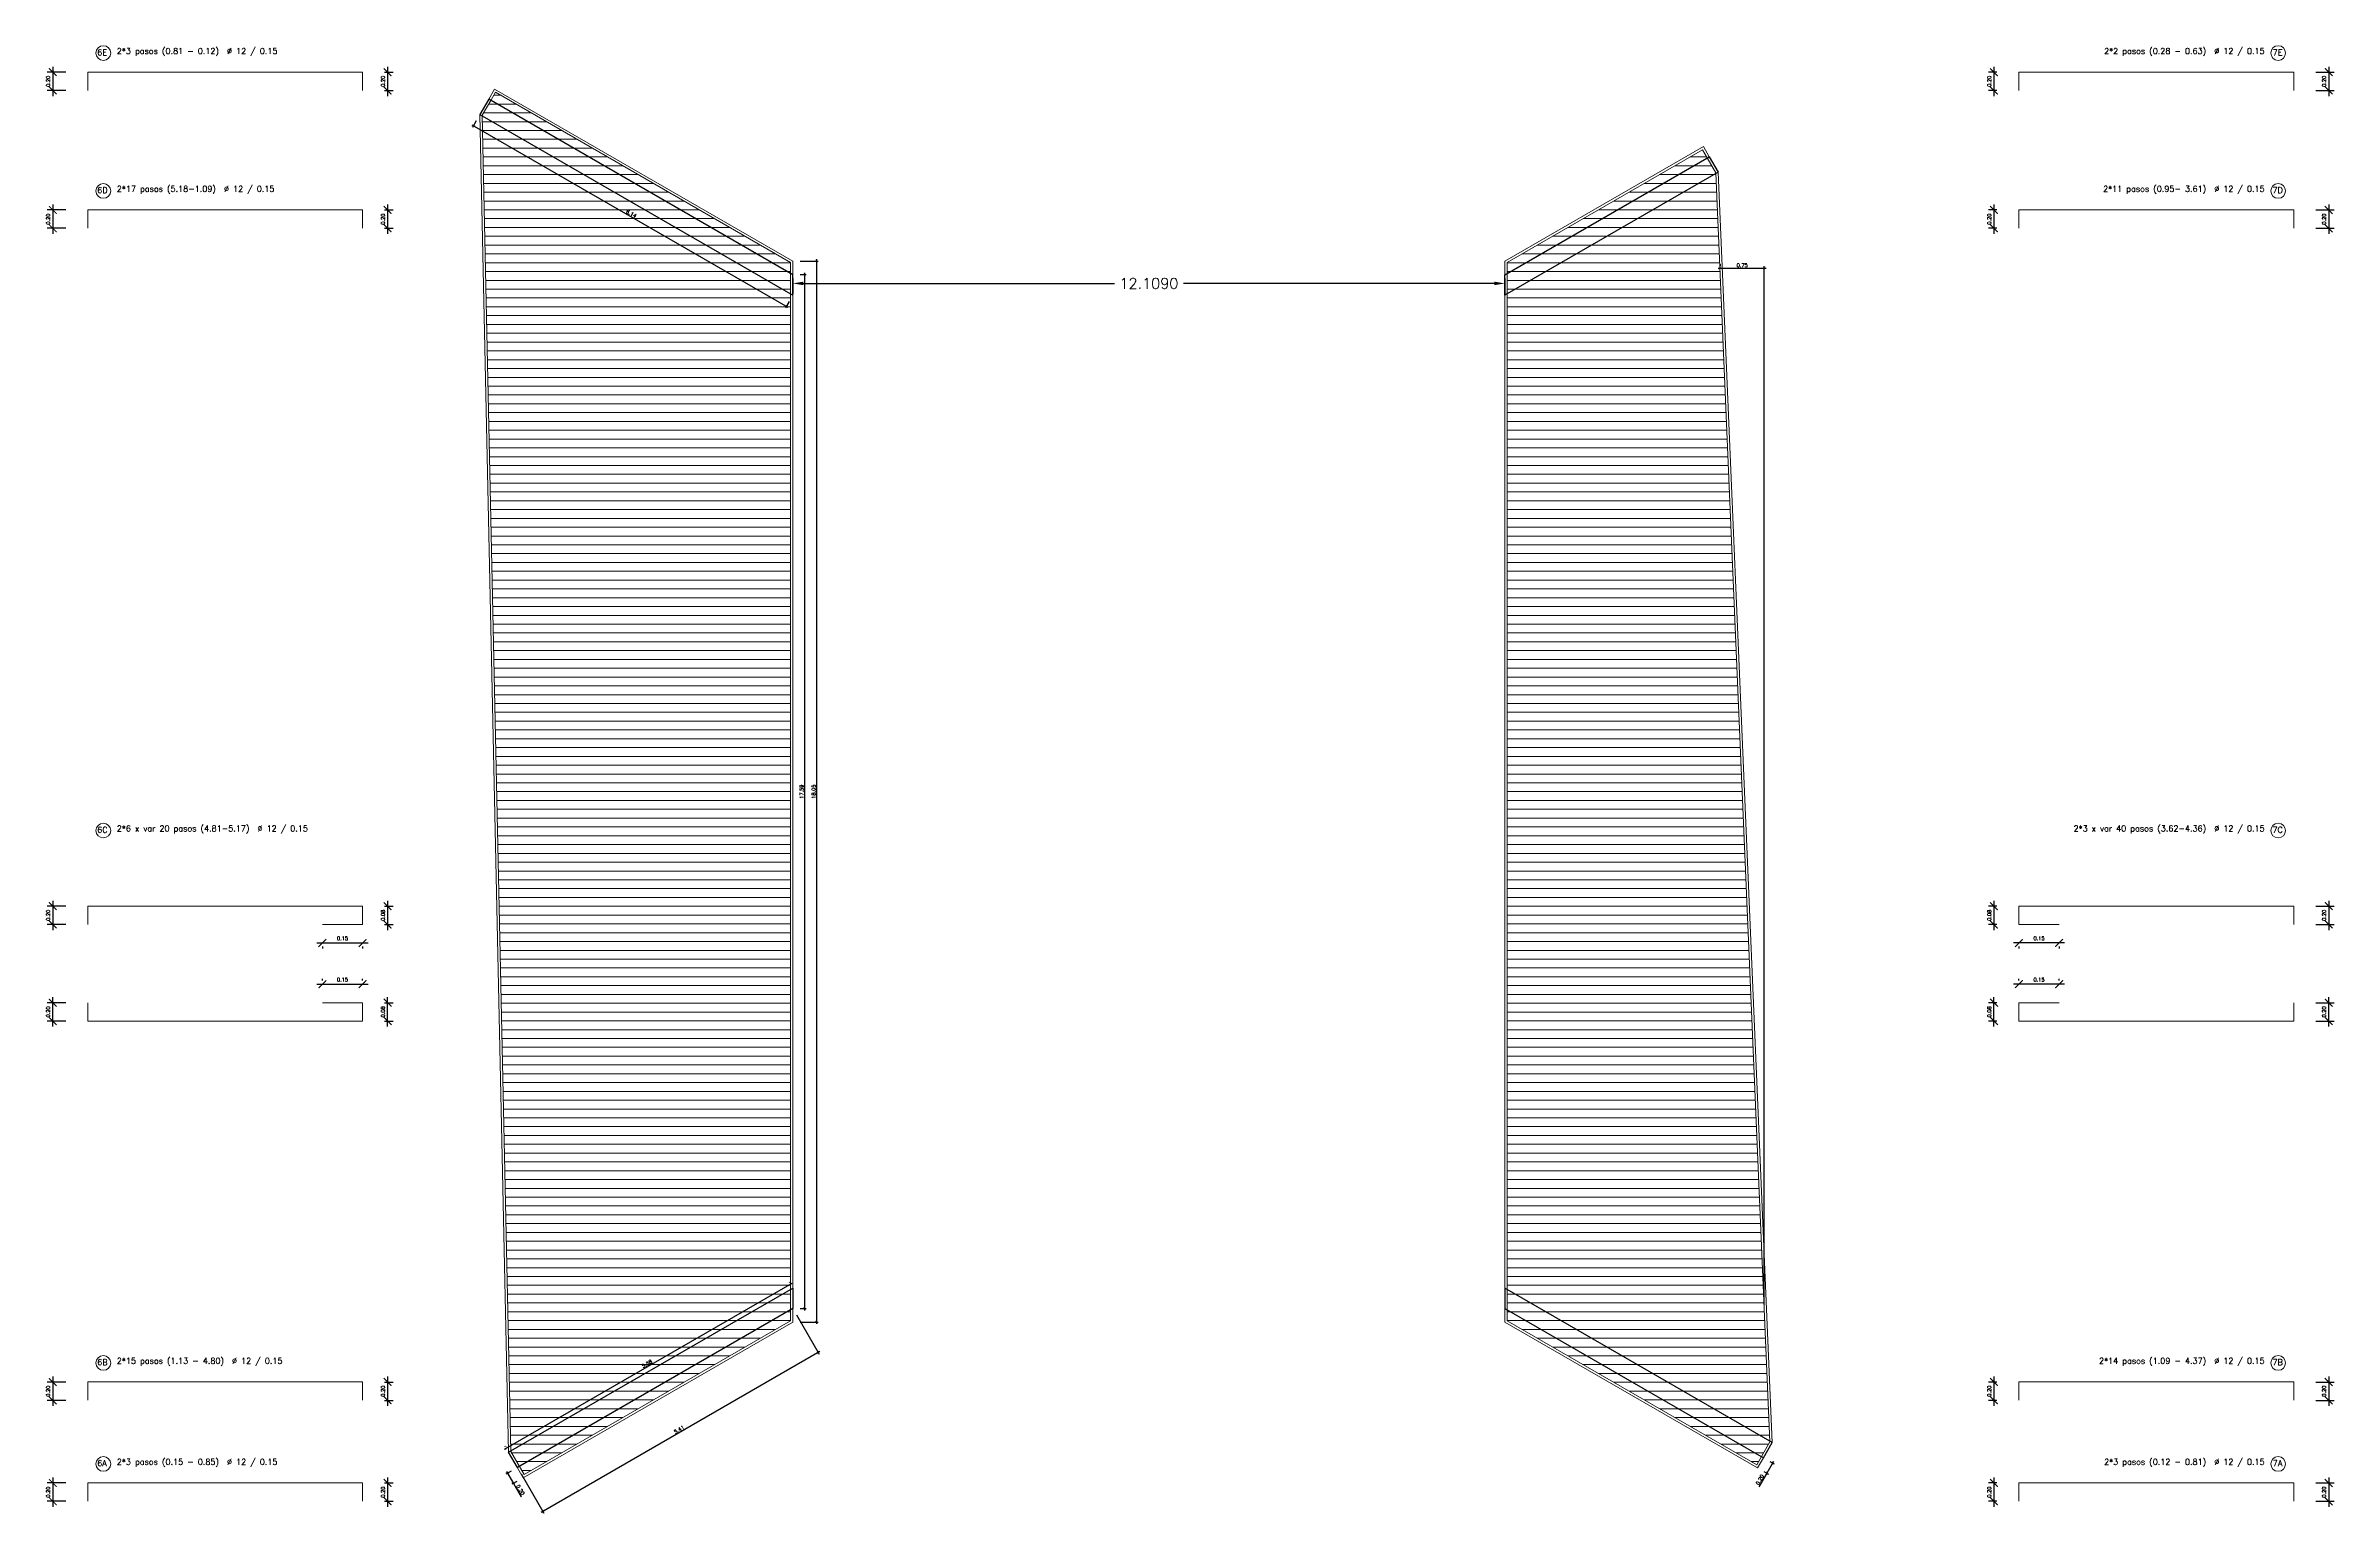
# Model space of a CAD drawing. Header units: metres. Extents: x 1291 to 1536, y 1774 to 1932.
# Drawn here: x 1329.96 to 1368.88, y 1906.63 to 1931.6 of the extents above; entities that cross this region are included whole.
import ezdxf

# ---------------------------------------------------------------- set-up
doc = ezdxf.new("R2010")
doc.units = ezdxf.units.M
doc.layers.add('Des', color=4, linetype='Continuous', lineweight=20)
doc.layers.add('Layer1', color=6, linetype='Continuous', lineweight=20)
doc.layers.add('YPSOM_CONTORNO AZUL', color=164, linetype='Continuous')
doc.styles.add('SPING-TEXTO', font='romans.shx')
doc.styles.get("Standard").update_dxf_attribs({"font": 'simplex.shx'})
doc.styles.add('YPSOM-TEXTO', font='romans.shx')
doc.styles.add('YPSOM_25', font='romans.shx', dxfattribs={"height": 0.0625})
doc.styles.add('YPSOM_40', font='romans.shx', dxfattribs={"height": 0.1})
doc.dimstyles.new('SPing_75', dxfattribs={"dimscale": 0.075, "dimtxt": 2.5, "dimasz": 1.75, "dimexe": 1.25, "dimexo": 5, "dimtad": 1, "dimzin": 1, "dimdsep": 46, "dimtxsty": 'SPING-TEXTO', "dimblk": 'ARCHTICK', "dimcen": 0, "dimdle": 1.25, "dimclrd": 1, "dimclre": 9, "dimclrt": 2, "dimadec": 0, "dimazin": 0, "dimtfac": 1, "dimtmove": 0, "dimatfit": 3, "dimfxl": 1, "dimarcsym": 0})
doc.dimstyles.get("Standard").update_dxf_attribs({"dimtxt": 0.18, "dimasz": 0.18, "dimexe": 0.18, "dimexo": 0.0625, "dimgap": 0.09, "dimtad": 0, "dimtih": 1, "dimtoh": 1, "dimdec": 4, "dimzin": 0, "dimdsep": 46, "dimtxsty": 'Standard', "dimcen": 0.09, "dimadec": 0, "dimazin": 0, "dimtfac": 1, "dimtdec": 4, "dimtofl": 0, "dimtmove": 0, "dimatfit": 3, "dimfxl": 1, "dimtolj": 1, "dimtzin": 0, "dimarcsym": 0})
doc.dimstyles.new('YPSOM_25', dxfattribs={"dimscale": 0.025, "dimtxt": 2.5, "dimasz": 1.75, "dimexe": 1.25, "dimexo": 5, "dimtad": 1, "dimzin": 1, "dimdsep": 46, "dimtxsty": 'YPSOM-TEXTO', "dimblk": 'ARCHTICK', "dimcen": 0, "dimdle": 1.25, "dimclrd": 1, "dimclre": 9, "dimclrt": 2, "dimadec": 0, "dimazin": 0, "dimtfac": 1, "dimtmove": 0, "dimatfit": 3, "dimfxl": 1, "dimarcsym": 0})

msp = doc.modelspace()

# ---------------------------------------------------------------- texts
at = {"layer": 'Des', "style": 'YPSOM_40'}
for s, p in [('6E', (1330.83868, 1931.43295)), ('7E', (1367.83172, 1931.43295)), ('6D', (1330.83868, 1929.08819)), ('7D', (1367.82696, 1929.08819)), ('6C', (1330.83868, 1918.20439)), ('7C', (1367.82696, 1918.20439)), ('6B', (1330.83868, 1909.14554)), ('7B', (1367.82696, 1909.14554)), ('6A', (1330.83868, 1907.42685)), ('7A', (1367.83172, 1907.42685))]:
    msp.add_text(s, height=0.1, dxfattribs=at).set_placement(p)
at = {"layer": 'Des', "char_height": 0.1, "style": 'YPSOM_40'}
for s, width, insert, attachment_point in [('\\A1;2*3 pasos (0.81 - 0.12)  Ø 12 / 0.15', 3.8205613, (1331.17149, 1931.5564), 1), ('\\A1;2*2 pasos (0.28 - 0.63)  Ø 12 / 0.15', 3.8205613, (1367.69416, 1931.5564), 3), ('\\A1;2*17 pasos (5.18-1.09)  Ø 12 / 0.15', 3.8205613, (1331.17149, 1929.21164), 1), ('\\A1;2*11 pasos (0.95- 3.61)  Ø 12 / 0.15', 3.8205613, (1367.69416, 1929.21164), 3), ('\\A1;2*6 x var 20 pasos (4.81-5.17)  Ø 12 / 0.15', 4.2599949, (1331.17149, 1918.32784), 1), ('\\A1;2*3 x var 40 pasos (3.62-4.36)  Ø 12 / 0.15', 4.2599949, (1367.69416, 1918.32784), 3), ('\\A1;2*15 pasos (1.13 - 4.80)  Ø 12 / 0.15', 3.8205613, (1331.17149, 1909.26899), 1), ('\\A1;2*14 pasos (1.09 - 4.37)  Ø 12 / 0.15', 3.8205613, (1367.69416, 1909.26899), 3), ('\\A1;2*3 pasos (0.15 - 0.85)  Ø 12 / 0.15', 3.8205613, (1331.17149, 1907.5503), 1), ('\\A1;2*3 pasos (0.12 - 0.81)  Ø 12 / 0.15', 3.8205613, (1367.69416, 1907.5503), 3)]:
    msp.add_mtext_dynamic_manual_height_columns(s, width=width, gutter_width=0.5, heights=[0], dxfattribs=dict(at, insert=insert, attachment_point=attachment_point))

# ---------------------------------------------------------------- blocks, each defined once
blk = doc.blocks.new('*D353')
at = {"layer": 'Defpoints', "color": 0, "transparency": 16777216}
for p in [(1342.667, 1927.701), (1354.776, 1927.701), (1354.776, 1927.552)]:
    blk.add_point(p, dxfattribs=at)
at = {"layer": 'Layer1', "color": 0, "lineweight": -2, "transparency": 16777216}
for p, q in [((1342.667, 1927.638), (1342.667, 1927.372)), ((1342.847, 1927.552), (1348.134, 1927.552)), ((1354.596, 1927.552), (1349.308, 1927.552)), ((1354.776, 1927.638), (1354.776, 1927.372))]:
    blk.add_line(p, q, dxfattribs=at)
at = {"layer": 'Layer1', "color": 0, "transparency": 16777216}
for points in [[(1342.847, 1927.582), (1342.847, 1927.522), (1342.667, 1927.552)], [(1354.596, 1927.582), (1354.596, 1927.522), (1354.776, 1927.552)]]:
    blk.add_solid(points, dxfattribs=at)
at = {"layer": 'Layer1', "color": 0, "transparency": 16777216, "insert": (1348.721, 1927.552), "char_height": 0.18, "attachment_point": 5}
blk.add_mtext('\\A1;12.1090', dxfattribs=at)
blk = doc.blocks.new('_ArchTick')
at = {"color": 0, "linetype": 'ByBlock', "const_width": 0.15}
blk.add_lwpolyline([(-0.5, -0.5), (0.5, 0.5)], dxfattribs=at)
blk = doc.blocks.new('*D356')
at = {"layer": 'Defpoints', "color": 0, "transparency": 16777216}
for p in [(1337.983, 1907.404), (1337.916, 1907.134), (1338.083, 1907.231)]:
    blk.add_point(p, dxfattribs=at)
at = {"layer": 'Layer1', "color": 9, "lineweight": -2, "transparency": 16777216}
for p, q in [((1337.875, 1907.341), (1337.788, 1907.291)), ((1337.975, 1907.168), (1337.888, 1907.118))]:
    blk.add_line(p, q, dxfattribs=at)
at = {"layer": 'Layer1', "color": 1, "lineweight": -2, "transparency": 16777216}
for p, q in [((1337.8, 1907.334), (1337.916, 1907.134)), ((1337.916, 1907.134), (1338.048, 1906.904))]:
    blk.add_line(p, q, dxfattribs=at)
at = {"layer": 'Layer1', "color": 1, "lineweight": -2, "transparency": 16777216, "xscale": 0.04375, "yscale": 0.04375, "zscale": 0.04375}
for p, rotation in [((1337.816, 1907.307), 119.9999983916258), ((1337.916, 1907.134), 299.9999983916258)]:
    blk.add_blockref('_ArchTick', p, dxfattribs=dict(at, rotation=rotation))
at = {"layer": 'Layer1', "color": 2, "transparency": 16777216, "insert": (1338.033, 1907.023), "char_height": 0.0625, "attachment_point": 5, "rotation": 300, "style": 'YPSOM-TEXTO'}
blk.add_mtext('0.20', dxfattribs=at)
blk = doc.blocks.new('*D357')
at = {"layer": 'Defpoints', "color": 0, "transparency": 16777216}
for p in [(1359.071, 1907.397), (1359.171, 1907.57), (1359.227, 1907.307)]:
    blk.add_point(p, dxfattribs=at)
at = {"layer": 'Layer1', "color": 1, "lineweight": -2, "transparency": 16777216}
for p, q in [((1359.227, 1907.307), (1359.095, 1907.077)), ((1359.343, 1907.507), (1359.227, 1907.307))]:
    blk.add_line(p, q, dxfattribs=at)
at = {"layer": 'Layer1', "color": 9, "lineweight": -2, "transparency": 16777216}
for p, q in [((1359.179, 1907.335), (1359.255, 1907.291)), ((1359.279, 1907.508), (1359.355, 1907.464))]:
    blk.add_line(p, q, dxfattribs=at)
at = {"layer": 'Layer1', "color": 1, "lineweight": -2, "transparency": 16777216, "xscale": 0.04375, "yscale": 0.04375, "zscale": 0.04375}
for p, rotation in [((1359.227, 1907.307), 239.9999999989483), ((1359.327, 1907.48), 59.99999999894823)]:
    blk.add_blockref('_ArchTick', p, dxfattribs=dict(at, rotation=rotation))
at = {"layer": 'Layer1', "color": 2, "transparency": 16777216, "insert": (1359.11, 1907.196), "char_height": 0.0625, "attachment_point": 5, "rotation": 60, "style": 'YPSOM-TEXTO'}
blk.add_mtext('0.20', dxfattribs=at)
blk = doc.blocks.new('*D358')
at = {"layer": 'Defpoints', "color": 0, "transparency": 16777216}
for p in [(1342.667, 1927.701), (1342.667, 1910.108), (1342.862, 1910.108)]:
    blk.add_point(p, dxfattribs=at)
at = {"layer": 'Layer1', "color": 9, "lineweight": -2, "transparency": 16777216}
for p, q in [((1342.792, 1927.701), (1342.894, 1927.701)), ((1342.792, 1910.108), (1342.894, 1910.108))]:
    blk.add_line(p, q, dxfattribs=at)
at = {"layer": 'Layer1', "color": 1, "lineweight": -2, "transparency": 16777216}
blk.add_line((1342.862, 1927.732), (1342.862, 1910.077), dxfattribs=at)
at = {"layer": 'Layer1', "color": 1, "lineweight": -2, "transparency": 16777216, "xscale": 0.04375, "yscale": 0.04375, "zscale": 0.04375}
for p, rotation in [((1342.862, 1927.701), 90), ((1342.862, 1910.108), 270)]:
    blk.add_blockref('_ArchTick', p, dxfattribs=dict(at, rotation=rotation))
at = {"layer": 'Layer1', "color": 2, "transparency": 16777216, "insert": (1342.816, 1918.904), "char_height": 0.0625, "attachment_point": 5, "rotation": 90, "style": 'YPSOM-TEXTO'}
blk.add_mtext('17.59', dxfattribs=at)
blk = doc.blocks.new('*D359')
at = {"layer": 'Defpoints', "color": 0, "transparency": 16777216}
for p in [(1342.667, 1927.932), (1342.667, 1909.877), (1343.067, 1909.877)]:
    blk.add_point(p, dxfattribs=at)
at = {"layer": 'Layer1', "color": 9, "lineweight": -2, "transparency": 16777216}
for p, q in [((1342.792, 1927.932), (1343.098, 1927.932)), ((1342.792, 1909.877), (1343.098, 1909.877))]:
    blk.add_line(p, q, dxfattribs=at)
at = {"layer": 'Layer1', "color": 1, "lineweight": -2, "transparency": 16777216}
blk.add_line((1343.067, 1927.963), (1343.067, 1909.846), dxfattribs=at)
at = {"layer": 'Layer1', "color": 1, "lineweight": -2, "transparency": 16777216, "xscale": 0.04375, "yscale": 0.04375, "zscale": 0.04375}
for p, rotation in [((1343.067, 1927.932), 90), ((1343.067, 1909.877), 270)]:
    blk.add_blockref('_ArchTick', p, dxfattribs=dict(at, rotation=rotation))
at = {"layer": 'Layer1', "color": 2, "transparency": 16777216, "insert": (1343.02, 1918.904), "char_height": 0.0625, "attachment_point": 5, "rotation": 90, "style": 'YPSOM-TEXTO'}
blk.add_mtext('18.05', dxfattribs=at)
blk = doc.blocks.new('*D365')
at = {"layer": 'Defpoints', "color": 0, "transparency": 16777216}
for p in [(1335.35, 1916.956), (1335.35, 1916.644), (1335.775, 1916.644)]:
    blk.add_point(p, dxfattribs=at)
at = {"layer": 'Des', "color": 1, "lineweight": -2, "transparency": 16777216}
blk.add_line((1335.775, 1917.049), (1335.775, 1916.55), dxfattribs=at)
at = {"layer": 'Des', "color": 9, "lineweight": -2, "transparency": 16777216}
for p, q in [((1335.725, 1916.956), (1335.869, 1916.956)), ((1335.725, 1916.644), (1335.869, 1916.644))]:
    blk.add_line(p, q, dxfattribs=at)
at = {"layer": 'Des', "color": 1, "lineweight": -2, "transparency": 16777216, "xscale": 0.13125, "yscale": 0.13125, "zscale": 0.13125}
for p, rotation in [((1335.775, 1916.956), 90), ((1335.775, 1916.644), 270)]:
    blk.add_blockref('_ArchTick', p, dxfattribs=dict(at, rotation=rotation))
at = {"layer": 'Des', "color": 2, "transparency": 16777216, "insert": (1335.697, 1916.8), "char_height": 0.0625, "attachment_point": 5, "rotation": 90, "style": 'YPSOM_25'}
blk.add_mtext('0.08', dxfattribs=at)
blk = doc.blocks.new('*D366')
at = {"layer": 'Defpoints', "color": 0, "transparency": 16777216}
for p in [(1334.666, 1916.644), (1335.35, 1916.644), (1335.35, 1916.329)]:
    blk.add_point(p, dxfattribs=at)
at = {"layer": 'Des', "color": 1, "lineweight": -2, "transparency": 16777216}
blk.add_line((1334.572, 1916.329), (1335.444, 1916.329), dxfattribs=at)
at = {"layer": 'Des', "color": 9, "lineweight": -2, "transparency": 16777216}
for p, q in [((1334.666, 1916.269), (1334.666, 1916.235)), ((1335.35, 1916.269), (1335.35, 1916.235))]:
    blk.add_line(p, q, dxfattribs=at)
at = {"layer": 'Des', "color": 1, "lineweight": -2, "transparency": 16777216, "xscale": 0.13125, "yscale": 0.13125, "zscale": 0.13125, "rotation": 180}
blk.add_blockref('_ArchTick', (1334.666, 1916.329), dxfattribs=at)
at = {"layer": 'Des', "color": 1, "lineweight": -2, "transparency": 16777216, "xscale": 0.13125, "yscale": 0.13125, "zscale": 0.13125}
blk.add_blockref('_ArchTick', (1335.35, 1916.329), dxfattribs=at)
at = {"layer": 'Des', "color": 2, "transparency": 16777216, "insert": (1335.008, 1916.407), "char_height": 0.0625, "attachment_point": 5, "style": 'YPSOM_25'}
blk.add_mtext('0.15', dxfattribs=at)
blk = doc.blocks.new('*D367')
at = {"layer": 'Defpoints', "color": 0, "transparency": 16777216}
for p in [(1330.082, 1916.644), (1330.677, 1916.956), (1330.677, 1916.644)]:
    blk.add_point(p, dxfattribs=at)
at = {"layer": 'Des', "color": 1, "lineweight": -2, "transparency": 16777216}
blk.add_line((1330.082, 1917.049), (1330.082, 1916.55), dxfattribs=at)
at = {"layer": 'Des', "color": 9, "lineweight": -2, "transparency": 16777216}
for p, q in [((1330.302, 1916.956), (1329.988, 1916.956)), ((1330.302, 1916.644), (1329.988, 1916.644))]:
    blk.add_line(p, q, dxfattribs=at)
at = {"layer": 'Des', "color": 1, "lineweight": -2, "transparency": 16777216, "xscale": 0.13125, "yscale": 0.13125, "zscale": 0.13125}
for p, rotation in [((1330.082, 1916.956), 90), ((1330.082, 1916.644), 270)]:
    blk.add_blockref('_ArchTick', p, dxfattribs=dict(at, rotation=rotation))
at = {"layer": 'Des', "color": 2, "transparency": 16777216, "insert": (1330.003, 1916.8), "char_height": 0.0625, "attachment_point": 5, "rotation": 90, "style": 'YPSOM_25'}
blk.add_mtext('0.20', dxfattribs=at)
blk = doc.blocks.new('*D368')
at = {"layer": 'Defpoints', "color": 0, "transparency": 16777216}
for p in [(1335.35, 1915.313), (1335.775, 1915.313), (1335.35, 1915.001)]:
    blk.add_point(p, dxfattribs=at)
at = {"layer": 'Des', "color": 9, "lineweight": -2, "transparency": 16777216}
for p, q in [((1335.725, 1915.313), (1335.869, 1915.313)), ((1335.725, 1915.001), (1335.869, 1915.001))]:
    blk.add_line(p, q, dxfattribs=at)
at = {"layer": 'Des', "color": 1, "lineweight": -2, "transparency": 16777216}
blk.add_line((1335.775, 1914.907), (1335.775, 1915.407), dxfattribs=at)
at = {"layer": 'Des', "color": 1, "lineweight": -2, "transparency": 16777216, "xscale": 0.13125, "yscale": 0.13125, "zscale": 0.13125}
for p, rotation in [((1335.775, 1915.313), 90), ((1335.775, 1915.001), 270)]:
    blk.add_blockref('_ArchTick', p, dxfattribs=dict(at, rotation=rotation))
at = {"layer": 'Des', "color": 2, "transparency": 16777216, "insert": (1335.697, 1915.157), "char_height": 0.0625, "attachment_point": 5, "rotation": 90, "style": 'YPSOM_25'}
blk.add_mtext('0.08', dxfattribs=at)
blk = doc.blocks.new('*D369')
at = {"layer": 'Defpoints', "color": 0, "transparency": 16777216}
for p in [(1335.35, 1915.628), (1334.666, 1915.313), (1335.35, 1915.313)]:
    blk.add_point(p, dxfattribs=at)
at = {"layer": 'Des', "color": 1, "lineweight": -2, "transparency": 16777216}
blk.add_line((1334.572, 1915.628), (1335.444, 1915.628), dxfattribs=at)
at = {"layer": 'Des', "color": 9, "lineweight": -2, "transparency": 16777216}
for p, q in [((1334.666, 1915.688), (1334.666, 1915.721)), ((1335.35, 1915.688), (1335.35, 1915.721))]:
    blk.add_line(p, q, dxfattribs=at)
at = {"layer": 'Des', "color": 1, "lineweight": -2, "transparency": 16777216, "xscale": 0.13125, "yscale": 0.13125, "zscale": 0.13125, "rotation": 180}
blk.add_blockref('_ArchTick', (1334.666, 1915.628), dxfattribs=at)
at = {"layer": 'Des', "color": 1, "lineweight": -2, "transparency": 16777216, "xscale": 0.13125, "yscale": 0.13125, "zscale": 0.13125}
blk.add_blockref('_ArchTick', (1335.35, 1915.628), dxfattribs=at)
at = {"layer": 'Des', "color": 2, "transparency": 16777216, "insert": (1335.008, 1915.706), "char_height": 0.0625, "attachment_point": 5, "style": 'YPSOM_25'}
blk.add_mtext('0.15', dxfattribs=at)
blk = doc.blocks.new('*D370')
at = {"layer": 'Defpoints', "color": 0, "transparency": 16777216}
for p in [(1330.082, 1915.313), (1330.677, 1915.313), (1330.677, 1915.001)]:
    blk.add_point(p, dxfattribs=at)
at = {"layer": 'Des', "color": 9, "lineweight": -2, "transparency": 16777216}
for p, q in [((1330.302, 1915.313), (1329.988, 1915.313)), ((1330.302, 1915.001), (1329.988, 1915.001))]:
    blk.add_line(p, q, dxfattribs=at)
at = {"layer": 'Des', "color": 1, "lineweight": -2, "transparency": 16777216}
blk.add_line((1330.082, 1914.907), (1330.082, 1915.407), dxfattribs=at)
at = {"layer": 'Des', "color": 1, "lineweight": -2, "transparency": 16777216, "xscale": 0.13125, "yscale": 0.13125, "zscale": 0.13125}
for p, rotation in [((1330.082, 1915.313), 90), ((1330.082, 1915.001), 270)]:
    blk.add_blockref('_ArchTick', p, dxfattribs=dict(at, rotation=rotation))
at = {"layer": 'Des', "color": 2, "transparency": 16777216, "insert": (1330.003, 1915.157), "char_height": 0.0625, "attachment_point": 5, "rotation": 90, "style": 'YPSOM_25'}
blk.add_mtext('0.20', dxfattribs=at)
blk = doc.blocks.new('*D371')
at = {"layer": 'Defpoints', "color": 0, "transparency": 16777216}
for p in [(1335.35, 1928.802), (1335.35, 1928.49), (1335.775, 1928.49)]:
    blk.add_point(p, dxfattribs=at)
at = {"layer": 'Des', "color": 9, "lineweight": -2, "transparency": 16777216}
for p, q in [((1335.725, 1928.802), (1335.869, 1928.802)), ((1335.725, 1928.49), (1335.869, 1928.49))]:
    blk.add_line(p, q, dxfattribs=at)
at = {"layer": 'Des', "color": 1, "lineweight": -2, "transparency": 16777216}
blk.add_line((1335.775, 1928.896), (1335.775, 1928.396), dxfattribs=at)
at = {"layer": 'Des', "color": 1, "lineweight": -2, "transparency": 16777216, "xscale": 0.13125, "yscale": 0.13125, "zscale": 0.13125}
for p, rotation in [((1335.775, 1928.802), 90), ((1335.775, 1928.49), 270)]:
    blk.add_blockref('_ArchTick', p, dxfattribs=dict(at, rotation=rotation))
at = {"layer": 'Des', "color": 2, "transparency": 16777216, "insert": (1335.697, 1928.646), "char_height": 0.0625, "attachment_point": 5, "rotation": 90, "style": 'YPSOM_25'}
blk.add_mtext('0.20', dxfattribs=at)
blk = doc.blocks.new('*D373')
at = {"layer": 'Defpoints', "color": 0, "transparency": 16777216}
for p in [(1330.677, 1928.802), (1330.082, 1928.49), (1330.677, 1928.49)]:
    blk.add_point(p, dxfattribs=at)
at = {"layer": 'Des', "color": 9, "lineweight": -2, "transparency": 16777216}
for p, q in [((1330.302, 1928.802), (1329.988, 1928.802)), ((1330.302, 1928.49), (1329.988, 1928.49))]:
    blk.add_line(p, q, dxfattribs=at)
at = {"layer": 'Des', "color": 1, "lineweight": -2, "transparency": 16777216}
blk.add_line((1330.082, 1928.896), (1330.082, 1928.396), dxfattribs=at)
at = {"layer": 'Des', "color": 1, "lineweight": -2, "transparency": 16777216, "xscale": 0.13125, "yscale": 0.13125, "zscale": 0.13125}
for p, rotation in [((1330.082, 1928.802), 90), ((1330.082, 1928.49), 270)]:
    blk.add_blockref('_ArchTick', p, dxfattribs=dict(at, rotation=rotation))
at = {"layer": 'Des', "color": 2, "transparency": 16777216, "insert": (1330.003, 1928.646), "char_height": 0.0625, "attachment_point": 5, "rotation": 90, "style": 'YPSOM_25'}
blk.add_mtext('0.20', dxfattribs=at)
blk = doc.blocks.new('*D375')
at = {"layer": 'Defpoints', "color": 0, "transparency": 16777216}
for p in [(1335.35, 1931.147), (1335.35, 1930.835), (1335.775, 1930.835)]:
    blk.add_point(p, dxfattribs=at)
at = {"layer": 'Des', "color": 9, "lineweight": -2, "transparency": 16777216}
for p, q in [((1335.725, 1931.147), (1335.869, 1931.147)), ((1335.725, 1930.835), (1335.869, 1930.835))]:
    blk.add_line(p, q, dxfattribs=at)
at = {"layer": 'Des', "color": 1, "lineweight": -2, "transparency": 16777216}
blk.add_line((1335.775, 1931.24), (1335.775, 1930.741), dxfattribs=at)
at = {"layer": 'Des', "color": 1, "lineweight": -2, "transparency": 16777216, "xscale": 0.13125, "yscale": 0.13125, "zscale": 0.13125}
for p, rotation in [((1335.775, 1931.147), 90), ((1335.775, 1930.835), 270)]:
    blk.add_blockref('_ArchTick', p, dxfattribs=dict(at, rotation=rotation))
at = {"layer": 'Des', "color": 2, "transparency": 16777216, "insert": (1335.697, 1930.991), "char_height": 0.0625, "attachment_point": 5, "rotation": 90, "style": 'YPSOM_25'}
blk.add_mtext('0.20', dxfattribs=at)
blk = doc.blocks.new('*D376')
at = {"layer": 'Defpoints', "color": 0, "transparency": 16777216}
for p in [(1330.677, 1931.147), (1330.082, 1930.835), (1330.677, 1930.835)]:
    blk.add_point(p, dxfattribs=at)
at = {"layer": 'Des', "color": 9, "lineweight": -2, "transparency": 16777216}
for p, q in [((1330.302, 1931.147), (1329.988, 1931.147)), ((1330.302, 1930.835), (1329.988, 1930.835))]:
    blk.add_line(p, q, dxfattribs=at)
at = {"layer": 'Des', "color": 1, "lineweight": -2, "transparency": 16777216}
blk.add_line((1330.082, 1931.24), (1330.082, 1930.741), dxfattribs=at)
at = {"layer": 'Des', "color": 1, "lineweight": -2, "transparency": 16777216, "xscale": 0.13125, "yscale": 0.13125, "zscale": 0.13125}
for p, rotation in [((1330.082, 1931.147), 90), ((1330.082, 1930.835), 270)]:
    blk.add_blockref('_ArchTick', p, dxfattribs=dict(at, rotation=rotation))
at = {"layer": 'Des', "color": 2, "transparency": 16777216, "insert": (1330.003, 1930.991), "char_height": 0.0625, "attachment_point": 5, "rotation": 90, "style": 'YPSOM_25'}
blk.add_mtext('0.20', dxfattribs=at)
blk = doc.blocks.new('*D377')
at = {"layer": 'Defpoints', "color": 0, "transparency": 16777216}
for p in [(1335.35, 1908.859), (1335.35, 1908.547), (1335.775, 1908.547)]:
    blk.add_point(p, dxfattribs=at)
at = {"layer": 'Des', "color": 9, "lineweight": -2, "transparency": 16777216}
for p, q in [((1335.725, 1908.859), (1335.869, 1908.859)), ((1335.725, 1908.547), (1335.869, 1908.547))]:
    blk.add_line(p, q, dxfattribs=at)
at = {"layer": 'Des', "color": 1, "lineweight": -2, "transparency": 16777216}
blk.add_line((1335.775, 1908.953), (1335.775, 1908.454), dxfattribs=at)
at = {"layer": 'Des', "color": 1, "lineweight": -2, "transparency": 16777216, "xscale": 0.13125, "yscale": 0.13125, "zscale": 0.13125}
for p, rotation in [((1335.775, 1908.859), 90), ((1335.775, 1908.547), 270)]:
    blk.add_blockref('_ArchTick', p, dxfattribs=dict(at, rotation=rotation))
at = {"layer": 'Des', "color": 2, "transparency": 16777216, "insert": (1335.697, 1908.703), "char_height": 0.0625, "attachment_point": 5, "rotation": 90, "style": 'YPSOM_25'}
blk.add_mtext('0.20', dxfattribs=at)
blk = doc.blocks.new('*D378')
at = {"layer": 'Defpoints', "color": 0, "transparency": 16777216}
for p in [(1330.677, 1908.859), (1330.082, 1908.547), (1330.677, 1908.547)]:
    blk.add_point(p, dxfattribs=at)
at = {"layer": 'Des', "color": 9, "lineweight": -2, "transparency": 16777216}
for p, q in [((1330.302, 1908.859), (1329.988, 1908.859)), ((1330.302, 1908.547), (1329.988, 1908.547))]:
    blk.add_line(p, q, dxfattribs=at)
at = {"layer": 'Des', "color": 1, "lineweight": -2, "transparency": 16777216}
blk.add_line((1330.082, 1908.953), (1330.082, 1908.454), dxfattribs=at)
at = {"layer": 'Des', "color": 1, "lineweight": -2, "transparency": 16777216, "xscale": 0.13125, "yscale": 0.13125, "zscale": 0.13125}
for p, rotation in [((1330.082, 1908.859), 90), ((1330.082, 1908.547), 270)]:
    blk.add_blockref('_ArchTick', p, dxfattribs=dict(at, rotation=rotation))
at = {"layer": 'Des', "color": 2, "transparency": 16777216, "insert": (1330.003, 1908.703), "char_height": 0.0625, "attachment_point": 5, "rotation": 90, "style": 'YPSOM_25'}
blk.add_mtext('0.20', dxfattribs=at)
blk = doc.blocks.new('*D379')
at = {"layer": 'Defpoints', "color": 0, "transparency": 16777216}
for p in [(1335.35, 1907.141), (1335.35, 1906.829), (1335.775, 1906.829)]:
    blk.add_point(p, dxfattribs=at)
at = {"layer": 'Des', "color": 9, "lineweight": -2, "transparency": 16777216}
for p, q in [((1335.725, 1907.141), (1335.869, 1907.141)), ((1335.725, 1906.829), (1335.869, 1906.829))]:
    blk.add_line(p, q, dxfattribs=at)
at = {"layer": 'Des', "color": 1, "lineweight": -2, "transparency": 16777216}
blk.add_line((1335.775, 1907.234), (1335.775, 1906.735), dxfattribs=at)
at = {"layer": 'Des', "color": 1, "lineweight": -2, "transparency": 16777216, "xscale": 0.13125, "yscale": 0.13125, "zscale": 0.13125}
for p, rotation in [((1335.775, 1907.141), 90), ((1335.775, 1906.829), 270)]:
    blk.add_blockref('_ArchTick', p, dxfattribs=dict(at, rotation=rotation))
at = {"layer": 'Des', "color": 2, "transparency": 16777216, "insert": (1335.697, 1906.985), "char_height": 0.0625, "attachment_point": 5, "rotation": 90, "style": 'YPSOM_25'}
blk.add_mtext('0.20', dxfattribs=at)
blk = doc.blocks.new('*D380')
at = {"layer": 'Defpoints', "color": 0, "transparency": 16777216}
for p in [(1330.677, 1907.141), (1330.082, 1906.829), (1330.677, 1906.829)]:
    blk.add_point(p, dxfattribs=at)
at = {"layer": 'Des', "color": 9, "lineweight": -2, "transparency": 16777216}
for p, q in [((1330.302, 1907.141), (1329.988, 1907.141)), ((1330.302, 1906.829), (1329.988, 1906.829))]:
    blk.add_line(p, q, dxfattribs=at)
at = {"layer": 'Des', "color": 1, "lineweight": -2, "transparency": 16777216}
blk.add_line((1330.082, 1907.234), (1330.082, 1906.735), dxfattribs=at)
at = {"layer": 'Des', "color": 1, "lineweight": -2, "transparency": 16777216, "xscale": 0.13125, "yscale": 0.13125, "zscale": 0.13125}
for p, rotation in [((1330.082, 1907.141), 90), ((1330.082, 1906.829), 270)]:
    blk.add_blockref('_ArchTick', p, dxfattribs=dict(at, rotation=rotation))
at = {"layer": 'Des', "color": 2, "transparency": 16777216, "insert": (1330.003, 1906.985), "char_height": 0.0625, "attachment_point": 5, "rotation": 90, "style": 'YPSOM_25'}
blk.add_mtext('0.20', dxfattribs=at)
blk = doc.blocks.new('*D387')
at = {"layer": 'Defpoints', "color": 0, "transparency": 16777216}
for p in [(1363.091, 1916.644), (1363.516, 1916.956), (1363.516, 1916.644)]:
    blk.add_point(p, dxfattribs=at)
at = {"layer": 'Des', "color": 1, "lineweight": -2, "transparency": 16777216}
blk.add_line((1363.091, 1917.049), (1363.091, 1916.55), dxfattribs=at)
at = {"layer": 'Des', "color": 9, "lineweight": -2, "transparency": 16777216}
for p, q in [((1363.141, 1916.956), (1362.997, 1916.956)), ((1363.141, 1916.644), (1362.997, 1916.644))]:
    blk.add_line(p, q, dxfattribs=at)
at = {"layer": 'Des', "color": 1, "lineweight": -2, "transparency": 16777216, "xscale": 0.13125, "yscale": 0.13125, "zscale": 0.13125}
for p, rotation in [((1363.091, 1916.956), 90), ((1363.091, 1916.644), 270)]:
    blk.add_blockref('_ArchTick', p, dxfattribs=dict(at, rotation=rotation))
at = {"layer": 'Des', "color": 2, "transparency": 16777216, "insert": (1363.012, 1916.8), "char_height": 0.0625, "attachment_point": 5, "rotation": 90, "style": 'YPSOM_25'}
blk.add_mtext('0.08', dxfattribs=at)
blk = doc.blocks.new('*D388')
at = {"layer": 'Defpoints', "color": 0, "transparency": 16777216}
for p in [(1363.516, 1916.644), (1364.2, 1916.644), (1363.516, 1916.329)]:
    blk.add_point(p, dxfattribs=at)
at = {"layer": 'Des', "color": 1, "lineweight": -2, "transparency": 16777216}
blk.add_line((1364.293, 1916.329), (1363.422, 1916.329), dxfattribs=at)
at = {"layer": 'Des', "color": 9, "lineweight": -2, "transparency": 16777216}
for p, q in [((1363.516, 1916.269), (1363.516, 1916.235)), ((1364.2, 1916.269), (1364.2, 1916.235))]:
    blk.add_line(p, q, dxfattribs=at)
at = {"layer": 'Des', "color": 1, "lineweight": -2, "transparency": 16777216, "xscale": 0.13125, "yscale": 0.13125, "zscale": 0.13125, "rotation": 180}
blk.add_blockref('_ArchTick', (1363.516, 1916.329), dxfattribs=at)
at = {"layer": 'Des', "color": 1, "lineweight": -2, "transparency": 16777216, "xscale": 0.13125, "yscale": 0.13125, "zscale": 0.13125}
blk.add_blockref('_ArchTick', (1364.2, 1916.329), dxfattribs=at)
at = {"layer": 'Des', "color": 2, "transparency": 16777216, "insert": (1363.858, 1916.407), "char_height": 0.0625, "attachment_point": 5, "style": 'YPSOM_25'}
blk.add_mtext('0.15', dxfattribs=at)
blk = doc.blocks.new('*D394')
at = {"layer": 'Defpoints', "color": 0, "transparency": 16777216}
for p in [(1368.189, 1916.956), (1368.189, 1916.644), (1368.784, 1916.644)]:
    blk.add_point(p, dxfattribs=at)
at = {"layer": 'Des', "color": 1, "lineweight": -2, "transparency": 16777216}
blk.add_line((1368.784, 1917.049), (1368.784, 1916.55), dxfattribs=at)
at = {"layer": 'Des', "color": 9, "lineweight": -2, "transparency": 16777216}
for p, q in [((1368.564, 1916.956), (1368.878, 1916.956)), ((1368.564, 1916.644), (1368.878, 1916.644))]:
    blk.add_line(p, q, dxfattribs=at)
at = {"layer": 'Des', "color": 1, "lineweight": -2, "transparency": 16777216, "xscale": 0.13125, "yscale": 0.13125, "zscale": 0.13125}
for p, rotation in [((1368.784, 1916.956), 90), ((1368.784, 1916.644), 270)]:
    blk.add_blockref('_ArchTick', p, dxfattribs=dict(at, rotation=rotation))
at = {"layer": 'Des', "color": 2, "transparency": 16777216, "insert": (1368.706, 1916.8), "char_height": 0.0625, "attachment_point": 5, "rotation": 90, "style": 'YPSOM_25'}
blk.add_mtext('0.20', dxfattribs=at)
blk = doc.blocks.new('*D381')
at = {"layer": 'Defpoints', "color": 0, "transparency": 16777216}
for p in [(1363.091, 1915.313), (1363.516, 1915.313), (1363.516, 1915.001)]:
    blk.add_point(p, dxfattribs=at)
at = {"layer": 'Des', "color": 9, "lineweight": -2, "transparency": 16777216}
for p, q in [((1363.141, 1915.313), (1362.997, 1915.313)), ((1363.141, 1915.001), (1362.997, 1915.001))]:
    blk.add_line(p, q, dxfattribs=at)
at = {"layer": 'Des', "color": 1, "lineweight": -2, "transparency": 16777216}
blk.add_line((1363.091, 1914.907), (1363.091, 1915.407), dxfattribs=at)
at = {"layer": 'Des', "color": 1, "lineweight": -2, "transparency": 16777216, "xscale": 0.13125, "yscale": 0.13125, "zscale": 0.13125}
for p, rotation in [((1363.091, 1915.313), 90), ((1363.091, 1915.001), 270)]:
    blk.add_blockref('_ArchTick', p, dxfattribs=dict(at, rotation=rotation))
at = {"layer": 'Des', "color": 2, "transparency": 16777216, "insert": (1363.012, 1915.157), "char_height": 0.0625, "attachment_point": 5, "rotation": 90, "style": 'YPSOM_25'}
blk.add_mtext('0.08', dxfattribs=at)
blk = doc.blocks.new('*D382')
at = {"layer": 'Defpoints', "color": 0, "transparency": 16777216}
for p in [(1363.516, 1915.628), (1363.516, 1915.313), (1364.2, 1915.313)]:
    blk.add_point(p, dxfattribs=at)
at = {"layer": 'Des', "color": 1, "lineweight": -2, "transparency": 16777216}
blk.add_line((1364.293, 1915.628), (1363.422, 1915.628), dxfattribs=at)
at = {"layer": 'Des', "color": 9, "lineweight": -2, "transparency": 16777216}
for p, q in [((1363.516, 1915.688), (1363.516, 1915.721)), ((1364.2, 1915.688), (1364.2, 1915.721))]:
    blk.add_line(p, q, dxfattribs=at)
at = {"layer": 'Des', "color": 1, "lineweight": -2, "transparency": 16777216, "xscale": 0.13125, "yscale": 0.13125, "zscale": 0.13125, "rotation": 180}
blk.add_blockref('_ArchTick', (1363.516, 1915.628), dxfattribs=at)
at = {"layer": 'Des', "color": 1, "lineweight": -2, "transparency": 16777216, "xscale": 0.13125, "yscale": 0.13125, "zscale": 0.13125}
blk.add_blockref('_ArchTick', (1364.2, 1915.628), dxfattribs=at)
at = {"layer": 'Des', "color": 2, "transparency": 16777216, "insert": (1363.858, 1915.706), "char_height": 0.0625, "attachment_point": 5, "style": 'YPSOM_25'}
blk.add_mtext('0.15', dxfattribs=at)
blk = doc.blocks.new('*D389')
at = {"layer": 'Defpoints', "color": 0, "transparency": 16777216}
for p in [(1368.189, 1915.313), (1368.784, 1915.313), (1368.189, 1915.001)]:
    blk.add_point(p, dxfattribs=at)
at = {"layer": 'Des', "color": 9, "lineweight": -2, "transparency": 16777216}
for p, q in [((1368.564, 1915.313), (1368.878, 1915.313)), ((1368.564, 1915.001), (1368.878, 1915.001))]:
    blk.add_line(p, q, dxfattribs=at)
at = {"layer": 'Des', "color": 1, "lineweight": -2, "transparency": 16777216}
blk.add_line((1368.784, 1914.907), (1368.784, 1915.407), dxfattribs=at)
at = {"layer": 'Des', "color": 1, "lineweight": -2, "transparency": 16777216, "xscale": 0.13125, "yscale": 0.13125, "zscale": 0.13125}
for p, rotation in [((1368.784, 1915.313), 90), ((1368.784, 1915.001), 270)]:
    blk.add_blockref('_ArchTick', p, dxfattribs=dict(at, rotation=rotation))
at = {"layer": 'Des', "color": 2, "transparency": 16777216, "insert": (1368.706, 1915.157), "char_height": 0.0625, "attachment_point": 5, "rotation": 90, "style": 'YPSOM_25'}
blk.add_mtext('0.20', dxfattribs=at)
blk = doc.blocks.new('*D383')
at = {"layer": 'Defpoints', "color": 0, "transparency": 16777216}
for p in [(1363.516, 1928.802), (1363.091, 1928.49), (1363.516, 1928.49)]:
    blk.add_point(p, dxfattribs=at)
at = {"layer": 'Des', "color": 9, "lineweight": -2, "transparency": 16777216}
for p, q in [((1363.141, 1928.802), (1362.997, 1928.802)), ((1363.141, 1928.49), (1362.997, 1928.49))]:
    blk.add_line(p, q, dxfattribs=at)
at = {"layer": 'Des', "color": 1, "lineweight": -2, "transparency": 16777216}
blk.add_line((1363.091, 1928.896), (1363.091, 1928.396), dxfattribs=at)
at = {"layer": 'Des', "color": 1, "lineweight": -2, "transparency": 16777216, "xscale": 0.13125, "yscale": 0.13125, "zscale": 0.13125}
for p, rotation in [((1363.091, 1928.802), 90), ((1363.091, 1928.49), 270)]:
    blk.add_blockref('_ArchTick', p, dxfattribs=dict(at, rotation=rotation))
at = {"layer": 'Des', "color": 2, "transparency": 16777216, "insert": (1363.012, 1928.646), "char_height": 0.0625, "attachment_point": 5, "rotation": 90, "style": 'YPSOM_25'}
blk.add_mtext('0.20', dxfattribs=at)
blk = doc.blocks.new('*D390')
at = {"layer": 'Defpoints', "color": 0, "transparency": 16777216}
for p in [(1368.189, 1928.802), (1368.189, 1928.49), (1368.784, 1928.49)]:
    blk.add_point(p, dxfattribs=at)
at = {"layer": 'Des', "color": 9, "lineweight": -2, "transparency": 16777216}
for p, q in [((1368.564, 1928.802), (1368.878, 1928.802)), ((1368.564, 1928.49), (1368.878, 1928.49))]:
    blk.add_line(p, q, dxfattribs=at)
at = {"layer": 'Des', "color": 1, "lineweight": -2, "transparency": 16777216}
blk.add_line((1368.784, 1928.896), (1368.784, 1928.396), dxfattribs=at)
at = {"layer": 'Des', "color": 1, "lineweight": -2, "transparency": 16777216, "xscale": 0.13125, "yscale": 0.13125, "zscale": 0.13125}
for p, rotation in [((1368.784, 1928.802), 90), ((1368.784, 1928.49), 270)]:
    blk.add_blockref('_ArchTick', p, dxfattribs=dict(at, rotation=rotation))
at = {"layer": 'Des', "color": 2, "transparency": 16777216, "insert": (1368.706, 1928.646), "char_height": 0.0625, "attachment_point": 5, "rotation": 90, "style": 'YPSOM_25'}
blk.add_mtext('0.20', dxfattribs=at)
blk = doc.blocks.new('*D384')
at = {"layer": 'Defpoints', "color": 0, "transparency": 16777216}
for p in [(1363.516, 1931.147), (1363.091, 1930.835), (1363.516, 1930.835)]:
    blk.add_point(p, dxfattribs=at)
at = {"layer": 'Des', "color": 9, "lineweight": -2, "transparency": 16777216}
for p, q in [((1363.141, 1931.147), (1362.997, 1931.147)), ((1363.141, 1930.835), (1362.997, 1930.835))]:
    blk.add_line(p, q, dxfattribs=at)
at = {"layer": 'Des', "color": 1, "lineweight": -2, "transparency": 16777216}
blk.add_line((1363.091, 1931.24), (1363.091, 1930.741), dxfattribs=at)
at = {"layer": 'Des', "color": 1, "lineweight": -2, "transparency": 16777216, "xscale": 0.13125, "yscale": 0.13125, "zscale": 0.13125}
for p, rotation in [((1363.091, 1931.147), 90), ((1363.091, 1930.835), 270)]:
    blk.add_blockref('_ArchTick', p, dxfattribs=dict(at, rotation=rotation))
at = {"layer": 'Des', "color": 2, "transparency": 16777216, "insert": (1363.012, 1930.991), "char_height": 0.0625, "attachment_point": 5, "rotation": 90, "style": 'YPSOM_25'}
blk.add_mtext('0.20', dxfattribs=at)
blk = doc.blocks.new('*D391')
at = {"layer": 'Defpoints', "color": 0, "transparency": 16777216}
for p in [(1368.189, 1931.147), (1368.189, 1930.835), (1368.784, 1930.835)]:
    blk.add_point(p, dxfattribs=at)
at = {"layer": 'Des', "color": 9, "lineweight": -2, "transparency": 16777216}
for p, q in [((1368.564, 1931.147), (1368.878, 1931.147)), ((1368.564, 1930.835), (1368.878, 1930.835))]:
    blk.add_line(p, q, dxfattribs=at)
at = {"layer": 'Des', "color": 1, "lineweight": -2, "transparency": 16777216}
blk.add_line((1368.784, 1931.24), (1368.784, 1930.741), dxfattribs=at)
at = {"layer": 'Des', "color": 1, "lineweight": -2, "transparency": 16777216, "xscale": 0.13125, "yscale": 0.13125, "zscale": 0.13125}
for p, rotation in [((1368.784, 1931.147), 90), ((1368.784, 1930.835), 270)]:
    blk.add_blockref('_ArchTick', p, dxfattribs=dict(at, rotation=rotation))
at = {"layer": 'Des', "color": 2, "transparency": 16777216, "insert": (1368.706, 1930.991), "char_height": 0.0625, "attachment_point": 5, "rotation": 90, "style": 'YPSOM_25'}
blk.add_mtext('0.20', dxfattribs=at)
blk = doc.blocks.new('*D385')
at = {"layer": 'Defpoints', "color": 0, "transparency": 16777216}
for p in [(1363.516, 1908.859), (1363.091, 1908.547), (1363.516, 1908.547)]:
    blk.add_point(p, dxfattribs=at)
at = {"layer": 'Des', "color": 9, "lineweight": -2, "transparency": 16777216}
for p, q in [((1363.141, 1908.859), (1362.997, 1908.859)), ((1363.141, 1908.547), (1362.997, 1908.547))]:
    blk.add_line(p, q, dxfattribs=at)
at = {"layer": 'Des', "color": 1, "lineweight": -2, "transparency": 16777216}
blk.add_line((1363.091, 1908.953), (1363.091, 1908.454), dxfattribs=at)
at = {"layer": 'Des', "color": 1, "lineweight": -2, "transparency": 16777216, "xscale": 0.13125, "yscale": 0.13125, "zscale": 0.13125}
for p, rotation in [((1363.091, 1908.859), 90), ((1363.091, 1908.547), 270)]:
    blk.add_blockref('_ArchTick', p, dxfattribs=dict(at, rotation=rotation))
at = {"layer": 'Des', "color": 2, "transparency": 16777216, "insert": (1363.012, 1908.703), "char_height": 0.0625, "attachment_point": 5, "rotation": 90, "style": 'YPSOM_25'}
blk.add_mtext('0.20', dxfattribs=at)
blk = doc.blocks.new('*D392')
at = {"layer": 'Defpoints', "color": 0, "transparency": 16777216}
for p in [(1368.189, 1908.859), (1368.189, 1908.547), (1368.784, 1908.547)]:
    blk.add_point(p, dxfattribs=at)
at = {"layer": 'Des', "color": 9, "lineweight": -2, "transparency": 16777216}
for p, q in [((1368.564, 1908.859), (1368.878, 1908.859)), ((1368.564, 1908.547), (1368.878, 1908.547))]:
    blk.add_line(p, q, dxfattribs=at)
at = {"layer": 'Des', "color": 1, "lineweight": -2, "transparency": 16777216}
blk.add_line((1368.784, 1908.953), (1368.784, 1908.454), dxfattribs=at)
at = {"layer": 'Des', "color": 1, "lineweight": -2, "transparency": 16777216, "xscale": 0.13125, "yscale": 0.13125, "zscale": 0.13125}
for p, rotation in [((1368.784, 1908.859), 90), ((1368.784, 1908.547), 270)]:
    blk.add_blockref('_ArchTick', p, dxfattribs=dict(at, rotation=rotation))
at = {"layer": 'Des', "color": 2, "transparency": 16777216, "insert": (1368.706, 1908.703), "char_height": 0.0625, "attachment_point": 5, "rotation": 90, "style": 'YPSOM_25'}
blk.add_mtext('0.20', dxfattribs=at)
blk = doc.blocks.new('*D386')
at = {"layer": 'Defpoints', "color": 0, "transparency": 16777216}
for p in [(1363.516, 1907.141), (1363.091, 1906.829), (1363.516, 1906.829)]:
    blk.add_point(p, dxfattribs=at)
at = {"layer": 'Des', "color": 9, "lineweight": -2, "transparency": 16777216}
for p, q in [((1363.141, 1907.141), (1362.997, 1907.141)), ((1363.141, 1906.829), (1362.997, 1906.829))]:
    blk.add_line(p, q, dxfattribs=at)
at = {"layer": 'Des', "color": 1, "lineweight": -2, "transparency": 16777216}
blk.add_line((1363.091, 1907.234), (1363.091, 1906.735), dxfattribs=at)
at = {"layer": 'Des', "color": 1, "lineweight": -2, "transparency": 16777216, "xscale": 0.13125, "yscale": 0.13125, "zscale": 0.13125}
for p, rotation in [((1363.091, 1907.141), 90), ((1363.091, 1906.829), 270)]:
    blk.add_blockref('_ArchTick', p, dxfattribs=dict(at, rotation=rotation))
at = {"layer": 'Des', "color": 2, "transparency": 16777216, "insert": (1363.012, 1906.985), "char_height": 0.0625, "attachment_point": 5, "rotation": 90, "style": 'YPSOM_25'}
blk.add_mtext('0.20', dxfattribs=at)
blk = doc.blocks.new('*D393')
at = {"layer": 'Defpoints', "color": 0, "transparency": 16777216}
for p in [(1368.189, 1907.141), (1368.189, 1906.829), (1368.784, 1906.829)]:
    blk.add_point(p, dxfattribs=at)
at = {"layer": 'Des', "color": 9, "lineweight": -2, "transparency": 16777216}
for p, q in [((1368.564, 1907.141), (1368.878, 1907.141)), ((1368.564, 1906.829), (1368.878, 1906.829))]:
    blk.add_line(p, q, dxfattribs=at)
at = {"layer": 'Des', "color": 1, "lineweight": -2, "transparency": 16777216}
blk.add_line((1368.784, 1907.234), (1368.784, 1906.735), dxfattribs=at)
at = {"layer": 'Des', "color": 1, "lineweight": -2, "transparency": 16777216, "xscale": 0.13125, "yscale": 0.13125, "zscale": 0.13125}
for p, rotation in [((1368.784, 1907.141), 90), ((1368.784, 1906.829), 270)]:
    blk.add_blockref('_ArchTick', p, dxfattribs=dict(at, rotation=rotation))
at = {"layer": 'Des', "color": 2, "transparency": 16777216, "insert": (1368.706, 1906.985), "char_height": 0.0625, "attachment_point": 5, "rotation": 90, "style": 'YPSOM_25'}
blk.add_mtext('0.20', dxfattribs=at)
blk = doc.blocks.new('*D395')
at = {"layer": 'Defpoints', "color": 0, "transparency": 16777216}
for p in [(1358.433, 1927.754), (1359.186, 1927.814), (1359.186, 1910.054)]:
    blk.add_point(p, dxfattribs=at)
at = {"layer": 'Layer1', "color": 9, "lineweight": -2, "transparency": 16777216}
for p, q in [((1358.433, 1927.879), (1358.433, 1927.846)), ((1359.186, 1910.179), (1359.186, 1927.846))]:
    blk.add_line(p, q, dxfattribs=at)
at = {"layer": 'Layer1', "color": 1, "lineweight": -2, "transparency": 16777216}
blk.add_line((1358.401, 1927.814), (1359.218, 1927.814), dxfattribs=at)
at = {"layer": 'Layer1', "color": 1, "lineweight": -2, "transparency": 16777216, "xscale": 0.04375, "yscale": 0.04375, "zscale": 0.04375, "rotation": 180}
blk.add_blockref('_ArchTick', (1358.433, 1927.814), dxfattribs=at)
at = {"layer": 'Layer1', "color": 1, "lineweight": -2, "transparency": 16777216, "xscale": 0.04375, "yscale": 0.04375, "zscale": 0.04375}
blk.add_blockref('_ArchTick', (1359.186, 1927.814), dxfattribs=at)
at = {"layer": 'Layer1', "color": 2, "transparency": 16777216, "insert": (1358.81, 1927.861), "char_height": 0.0625, "attachment_point": 5, "style": 'YPSOM-TEXTO'}
blk.add_mtext('0.75', dxfattribs=at)
blk = doc.blocks.new('*D397')
at = {"layer": 'Defpoints', "color": 0, "transparency": 16777216}
for p in [(1342.667, 1910.108), (1337.983, 1907.404), (1338.415, 1906.656)]:
    blk.add_point(p, dxfattribs=at)
at = {"layer": 'Layer1', "color": 9, "lineweight": -2, "transparency": 16777216}
for p, q in [((1342.729, 1910), (1343.114, 1909.333)), ((1338.046, 1907.296), (1338.43, 1906.629))]:
    blk.add_line(p, q, dxfattribs=at)
at = {"layer": 'Layer1', "color": 1, "lineweight": -2, "transparency": 16777216}
blk.add_line((1343.125, 1909.376), (1338.388, 1906.641), dxfattribs=at)
at = {"layer": 'Layer1', "color": 1, "lineweight": -2, "transparency": 16777216, "xscale": 0.04375, "yscale": 0.04375, "zscale": 0.04375}
for p, rotation in [((1343.098, 1909.36), 30.00000002130205), ((1338.415, 1906.656), 210.000000021302)]:
    blk.add_blockref('_ArchTick', p, dxfattribs=dict(at, rotation=rotation))
at = {"layer": 'Layer1', "color": 2, "transparency": 16777216, "insert": (1340.733, 1908.049), "char_height": 0.0625, "attachment_point": 5, "rotation": 30, "style": 'YPSOM-TEXTO'}
blk.add_mtext('5.41', dxfattribs=at)
blk = doc.blocks.new('*D398')
at = {"layer": 'Defpoints', "color": 0, "transparency": 16777216}
for p in [(1342.626, 1910.524), (1342.667, 1910.454), (1337.833, 1907.664)]:
    blk.add_point(p, dxfattribs=at)
at = {"layer": 'Layer1', "color": 1, "lineweight": -2, "transparency": 16777216}
blk.add_line((1337.766, 1907.718), (1342.653, 1910.54), dxfattribs=at)
at = {"layer": 'Layer1', "color": 9, "lineweight": -2, "transparency": 16777216}
for p, q in [((1342.604, 1910.563), (1342.611, 1910.551)), ((1337.771, 1907.772), (1337.777, 1907.761))]:
    blk.add_line(p, q, dxfattribs=at)
at = {"layer": 'Layer1', "color": 1, "lineweight": -2, "transparency": 16777216, "xscale": 0.04375, "yscale": 0.04375, "zscale": 0.04375}
for p, rotation in [((1342.626, 1910.524), 30.00000002053619), ((1337.793, 1907.734), 210.0000000205362)]:
    blk.add_blockref('_ArchTick', p, dxfattribs=dict(at, rotation=rotation))
at = {"layer": 'Layer1', "color": 2, "transparency": 16777216, "insert": (1340.186, 1909.17), "char_height": 0.0625, "attachment_point": 5, "rotation": 30, "style": 'YPSOM-TEXTO'}
blk.add_mtext('5.58', dxfattribs=at)
blk = doc.blocks.new('*D399')
at = {"layer": 'Defpoints', "color": 0, "transparency": 16777216}
for p in [(1337.346, 1930.427), (1342.556, 1927.162), (1342.667, 1927.354)]:
    blk.add_point(p, dxfattribs=at)
at = {"layer": 'Layer1', "color": 1, "lineweight": -2, "transparency": 16777216}
blk.add_line((1337.208, 1930.25), (1342.583, 1927.146), dxfattribs=at)
at = {"layer": 'Layer1', "color": 9, "lineweight": -2, "transparency": 16777216}
for p, q in [((1337.283, 1930.318), (1337.219, 1930.207)), ((1342.604, 1927.246), (1342.54, 1927.135))]:
    blk.add_line(p, q, dxfattribs=at)
at = {"layer": 'Layer1', "color": 1, "lineweight": -2, "transparency": 16777216, "xscale": 0.04375, "yscale": 0.04375, "zscale": 0.04375}
for p, rotation in [((1337.235, 1930.234), 150.0000000210966), ((1342.556, 1927.162), 330.0000000210966)]:
    blk.add_blockref('_ArchTick', p, dxfattribs=dict(at, rotation=rotation))
at = {"layer": 'Layer1', "color": 2, "transparency": 16777216, "insert": (1339.919, 1928.739), "char_height": 0.0625, "attachment_point": 5, "rotation": 330, "style": 'YPSOM-TEXTO'}
blk.add_mtext('6.14', dxfattribs=at)

# ---------------------------------------------------------------- dimensions: what is measured, and where the dimension line sits
at = {"layer": 'Des'}
for base, p1, p2, angle, text, picture, middle in [((1330.08159, 1930.83466), (1330.67691, 1931.14671), (1330.67691, 1930.83466), 90, '0.20', '*D376', (1330.00346, 1930.99069)), ((1335.77512, 1930.83466), (1335.34984, 1931.14671), (1335.34984, 1930.83466), 90, '0.20', '*D375', (1335.69699, 1930.99069)), ((1363.09053, 1930.83466), (1363.51581, 1931.14671), (1363.51581, 1930.83466), 90, '0.20', '*D384', (1363.0124, 1930.99069)), ((1368.78406, 1930.83466), (1368.18874, 1931.14671), (1368.18874, 1930.83466), 90, '0.20', '*D391', (1368.70593, 1930.99069)), ((1330.08159, 1928.4899), (1330.67691, 1928.80195), (1330.67691, 1928.4899), 90, '0.20', '*D373', (1330.00346, 1928.64593)), ((1335.77512, 1928.4899), (1335.34984, 1928.80195), (1335.34984, 1928.4899), 90, '0.20', '*D371', (1335.69699, 1928.64593)), ((1363.09053, 1928.4899), (1363.51581, 1928.80195), (1363.51581, 1928.4899), 90, '0.20', '*D383', (1363.0124, 1928.64593)), ((1368.78406, 1928.4899), (1368.18874, 1928.80195), (1368.18874, 1928.4899), 90, '0.20', '*D390', (1368.70593, 1928.64593)), ((1330.08159, 1916.64367), (1330.67691, 1916.95571), (1330.67691, 1916.64367), 90, '0.20', '*D367', (1330.00346, 1916.79969)), ((1335.77512, 1916.64367), (1335.34984, 1916.95571), (1335.34984, 1916.64367), 90, '0.08', '*D365', (1335.69699, 1916.79969)), ((1363.09053, 1916.64367), (1363.51581, 1916.95571), (1363.51581, 1916.64367), 90, '0.08', '*D387', (1363.0124, 1916.79969)), ((1368.78406, 1916.64367), (1368.18874, 1916.95571), (1368.18874, 1916.64367), 90, '0.20', '*D394', (1368.70593, 1916.79969)), ((1335.34984, 1916.32894), (1334.66598, 1916.64367), (1335.34984, 1916.64367), 180, '0.15', '*D366', (1335.00791, 1916.40706)), ((1363.51581, 1916.32894), (1364.19966, 1916.64367), (1363.51581, 1916.64367), 0, '0.15', '*D388', (1363.85773, 1916.40706)), ((1335.34984, 1915.62754), (1334.66598, 1915.31282), (1335.34984, 1915.31282), 180, '0.15', '*D369', (1335.00791, 1915.70567)), ((1363.51581, 1915.62754), (1364.19966, 1915.31282), (1363.51581, 1915.31282), 0, '0.15', '*D382', (1363.85773, 1915.70567)), ((1330.08159, 1915.31282), (1330.67691, 1915.00077), (1330.67691, 1915.31282), 270, '0.20', '*D370', (1330.00346, 1915.15679)), ((1335.77512, 1915.31282), (1335.34984, 1915.00077), (1335.34984, 1915.31282), 270, '0.08', '*D368', (1335.69699, 1915.15679)), ((1363.09053, 1915.31282), (1363.51581, 1915.00077), (1363.51581, 1915.31282), 270, '0.08', '*D381', (1363.0124, 1915.15679)), ((1368.78406, 1915.31282), (1368.18874, 1915.00077), (1368.18874, 1915.31282), 270, '0.20', '*D389', (1368.70593, 1915.15679)), ((1330.08159, 1908.54725), (1330.67691, 1908.8593), (1330.67691, 1908.54725), 90, '0.20', '*D378', (1330.00346, 1908.70328)), ((1335.77512, 1908.54725), (1335.34984, 1908.8593), (1335.34984, 1908.54725), 90, '0.20', '*D377', (1335.69699, 1908.70328)), ((1363.09053, 1908.54725), (1363.51581, 1908.8593), (1363.51581, 1908.54725), 90, '0.20', '*D385', (1363.0124, 1908.70328)), ((1368.78406, 1908.54725), (1368.18874, 1908.8593), (1368.18874, 1908.54725), 90, '0.20', '*D392', (1368.70593, 1908.70328)), ((1330.08159, 1906.82856), (1330.67691, 1907.14061), (1330.67691, 1906.82856), 90, '0.20', '*D380', (1330.00346, 1906.98459)), ((1335.77512, 1906.82856), (1335.34984, 1907.14061), (1335.34984, 1906.82856), 90, '0.20', '*D379', (1335.69699, 1906.98459)), ((1363.09053, 1906.82856), (1363.51581, 1907.14061), (1363.51581, 1906.82856), 90, '0.20', '*D386', (1363.0124, 1906.98459)), ((1368.78406, 1906.82856), (1368.18874, 1907.14061), (1368.18874, 1906.82856), 90, '0.20', '*D393', (1368.70593, 1906.98459))]:
    dim = msp.add_linear_dim(base=base, p1=p1, p2=p2, angle=angle, text=text, dimstyle='SPing_75', override={"dimtxsty": 'YPSOM_25'}, dxfattribs=at)
    dim.commit()
    dim.dimension.update_dxf_attribs({"geometry": picture, "text_midpoint": middle})
at = {"layer": 'Layer1'}
for p1, p2, distance, dimstyle, picture, middle in [((1337.34562, 1930.42653), (1342.66678, 1927.35435), -0.2221, 'YPSOM_25', '*D399', (1339.91859, 1928.73869)), ((1342.66678, 1927.9317), (1342.66678, 1909.877), 0.40026, 'YPSOM_25', '*D359', (1343.02016, 1918.90435)), ((1342.66678, 1927.70076), (1342.66678, 1910.10794), 0.19565, 'YPSOM_25', '*D358', (1342.81555, 1918.90435)), ((1342.66678, 1927.70076), (1354.77578, 1927.70076), -0.14921, 'Standard', '*D353', (1348.72128, 1927.55155)), ((1337.83321, 1907.66369), (1342.66678, 1910.45435), 0.08076, 'YPSOM_25', '*D398', (1340.18618, 1909.16955)), ((1342.66678, 1910.10794), (1337.98321, 1907.40388), 0.86324, 'YPSOM_25', '*D397', (1340.73318, 1908.04892)), ((1337.98321, 1907.40388), (1338.08321, 1907.23068), -0.19359, 'YPSOM_25', '*D356', (1338.03346, 1907.02342)), ((1359.17122, 1907.57023), (1359.07122, 1907.39703), 0.18039, 'YPSOM_25', '*D357', (1359.10954, 1907.19637))]:
    dim = msp.add_aligned_dim(p1=p1, p2=p2, distance=distance, dimstyle=dimstyle, dxfattribs=at)
    dim.commit()
    dim.dimension.update_dxf_attribs({"geometry": picture, "text_midpoint": middle})
dim = msp.add_linear_dim(base=(1359.18646, 1927.81427), p1=(1358.4326, 1927.75395), p2=(1359.18646, 1910.05395), dimstyle='YPSOM_25', dxfattribs=at)
dim.commit()
dim.dimension.update_dxf_attribs({"geometry": '*D395', "text_midpoint": (1358.80953, 1927.86115)})

# ---------------------------------------------------------------- linework, layer by layer
at = {"layer": 'Des'}
for points in [[(1330.67691, 1930.83466), (1330.67691, 1930.83466), (1330.67691, 1931.14671), (1333.01337, 1931.14671)], [(1335.34984, 1930.83466), (1335.34984, 1930.83466), (1335.34984, 1931.14671), (1333.01337, 1931.14671)], [(1363.51581, 1930.83466), (1363.51581, 1930.83466), (1363.51581, 1931.14671), (1365.85227, 1931.14671)], [(1368.18874, 1930.83466), (1368.18874, 1930.83466), (1368.18874, 1931.14671), (1365.85227, 1931.14671)], [(1330.67691, 1928.4899), (1330.67691, 1928.4899), (1330.67691, 1928.80195), (1333.01337, 1928.80195)], [(1335.34984, 1928.4899), (1335.34984, 1928.4899), (1335.34984, 1928.80195), (1333.01337, 1928.80195)], [(1363.51581, 1928.4899), (1363.51581, 1928.4899), (1363.51581, 1928.80195), (1365.85227, 1928.80195)], [(1368.18874, 1928.4899), (1368.18874, 1928.4899), (1368.18874, 1928.80195), (1365.85227, 1928.80195)], [(1330.67691, 1916.64367), (1330.67691, 1916.64367), (1330.67691, 1916.95571), (1333.01337, 1916.95571)], [(1334.66598, 1916.64367), (1335.34984, 1916.64367), (1335.34984, 1916.95571), (1333.01337, 1916.95571)], [(1364.19966, 1916.64367), (1363.51581, 1916.64367), (1363.51581, 1916.95571), (1365.85227, 1916.95571)], [(1368.18874, 1916.64367), (1368.18874, 1916.64367), (1368.18874, 1916.95571), (1365.85227, 1916.95571)], [(1330.67691, 1915.31282), (1330.67691, 1915.31282), (1330.67691, 1915.00077), (1333.01337, 1915.00077)], [(1334.66598, 1915.31282), (1335.34984, 1915.31282), (1335.34984, 1915.00077), (1333.01337, 1915.00077)], [(1364.19966, 1915.31282), (1363.51581, 1915.31282), (1363.51581, 1915.00077), (1365.85227, 1915.00077)], [(1368.18874, 1915.31282), (1368.18874, 1915.31282), (1368.18874, 1915.00077), (1365.85227, 1915.00077)], [(1330.67691, 1908.54725), (1330.67691, 1908.54725), (1330.67691, 1908.8593), (1333.01337, 1908.8593)], [(1335.34984, 1908.54725), (1335.34984, 1908.54725), (1335.34984, 1908.8593), (1333.01337, 1908.8593)], [(1363.51581, 1908.54725), (1363.51581, 1908.54725), (1363.51581, 1908.8593), (1365.85227, 1908.8593)], [(1368.18874, 1908.54725), (1368.18874, 1908.54725), (1368.18874, 1908.8593), (1365.85227, 1908.8593)], [(1330.67691, 1906.82856), (1330.67691, 1906.82856), (1330.67691, 1907.14061), (1333.01337, 1907.14061)], [(1335.34984, 1906.82856), (1335.34984, 1906.82856), (1335.34984, 1907.14061), (1333.01337, 1907.14061)], [(1363.51581, 1906.82856), (1363.51581, 1906.82856), (1363.51581, 1907.14061), (1365.85227, 1907.14061)], [(1368.18874, 1906.82856), (1368.18874, 1906.82856), (1368.18874, 1907.14061), (1365.85227, 1907.14061)]]:
    msp.add_lwpolyline(points, dxfattribs=at)
for centre in [(1330.94137, 1931.47093), (1330.94137, 1931.47093), (1367.92428, 1931.47093), (1367.92428, 1931.47093), (1330.94137, 1929.12617), (1330.94137, 1929.12617), (1367.92428, 1929.12617), (1367.92428, 1929.12617), (1330.94137, 1918.24237), (1330.94137, 1918.24237), (1367.92428, 1918.24237), (1367.92428, 1918.24237), (1330.94137, 1909.18352), (1330.94137, 1909.18352), (1367.92428, 1909.18352), (1367.92428, 1909.18352), (1330.94137, 1907.46483), (1330.94137, 1907.46483), (1367.92428, 1907.46483), (1367.92428, 1907.46483)]:
    msp.add_circle(centre, 0.1253, dxfattribs=at)
at = {"layer": 'Layer1', "color": 7}
for p, q in [((1337.49424, 1930.60395), (1337.95831, 1930.60395)), ((1337.58084, 1930.75395), (1337.69851, 1930.75395)), ((1337.40764, 1930.45395), (1338.21812, 1930.45395)), ((1358.29265, 1929.55395), (1357.6656, 1929.55395)), ((1358.20604, 1929.70395), (1357.9254, 1929.70395)), ((1337.88502, 1907.65395), (1338.73634, 1907.65395)), ((1337.97163, 1907.50395), (1338.47653, 1907.50395)), ((1338.05823, 1907.35395), (1338.21673, 1907.35395))]:
    msp.add_line(p, q, dxfattribs=at)
at = {"layer": 'Layer1'}
for p, q in [((1337.38825, 1930.30395), (1338.47793, 1930.30395)), ((1337.39147, 1930.15395), (1338.73774, 1930.15395)), ((1337.39468, 1930.00395), (1338.99755, 1930.00395)), ((1337.39789, 1929.85395), (1339.25735, 1929.85395)), ((1337.40111, 1929.70395), (1339.51716, 1929.70395)), ((1337.40432, 1929.55395), (1339.77697, 1929.55395)), ((1337.40753, 1929.40395), (1340.03678, 1929.40395)), ((1337.41075, 1929.25395), (1340.29658, 1929.25395)), ((1337.41396, 1929.10395), (1340.55639, 1929.10395)), ((1358.3751, 1929.10395), (1356.88617, 1929.10395)), ((1358.36872, 1929.25395), (1357.14598, 1929.25395)), ((1358.36233, 1929.40395), (1357.40579, 1929.40395)), ((1337.41717, 1928.95395), (1340.8162, 1928.95395)), ((1337.42039, 1928.80395), (1341.07601, 1928.80395)), ((1337.4236, 1928.65395), (1341.33581, 1928.65395)), ((1358.39427, 1928.65395), (1356.10675, 1928.65395)), ((1358.38788, 1928.80395), (1356.36656, 1928.80395)), ((1358.38149, 1928.95395), (1356.62636, 1928.95395)), ((1337.42681, 1928.50395), (1341.59562, 1928.50395)), ((1337.43002, 1928.35395), (1341.85543, 1928.35395)), ((1358.40705, 1928.35395), (1355.58713, 1928.35395)), ((1358.40066, 1928.50395), (1355.84694, 1928.50395)), ((1337.43324, 1928.20395), (1342.11524, 1928.20395)), ((1337.43645, 1928.05395), (1342.37504, 1928.05395)), ((1337.43966, 1927.90395), (1342.62678, 1927.90395)), ((1358.42621, 1927.90395), (1354.81578, 1927.90395)), ((1358.41982, 1928.05395), (1355.06752, 1928.05395)), ((1358.41344, 1928.20395), (1355.32733, 1928.20395)), ((1337.82523, 1909.90395), (1342.62678, 1909.90395)), ((1337.82845, 1909.75395), (1342.37365, 1909.75395)), ((1337.83166, 1909.60395), (1342.11384, 1909.60395)), ((1359.19285, 1909.90395), (1354.81578, 1909.90395)), ((1359.19924, 1909.75395), (1355.06892, 1909.75395)), ((1359.20563, 1909.60395), (1355.32872, 1909.60395)), ((1337.83487, 1909.45395), (1341.85403, 1909.45395)), ((1337.83809, 1909.30395), (1341.59423, 1909.30395)), ((1359.21202, 1909.45395), (1355.58853, 1909.45395)), ((1359.21841, 1909.30395), (1355.84834, 1909.30395)), ((1337.8413, 1909.15395), (1341.33442, 1909.15395)), ((1337.84451, 1909.00395), (1341.07461, 1909.00395)), ((1337.84773, 1908.85395), (1340.8148, 1908.85395)), ((1359.2248, 1909.15395), (1356.10815, 1909.15395)), ((1359.23118, 1909.00395), (1356.36795, 1909.00395)), ((1359.23757, 1908.85395), (1356.62776, 1908.85395)), ((1337.85094, 1908.70395), (1340.55499, 1908.70395)), ((1337.85415, 1908.55395), (1340.29519, 1908.55395)), ((1359.24396, 1908.70395), (1356.88757, 1908.70395)), ((1359.25035, 1908.55395), (1357.14738, 1908.55395)), ((1337.85736, 1908.40395), (1340.03538, 1908.40395)), ((1337.86058, 1908.25395), (1339.77557, 1908.25395)), ((1337.86379, 1908.10395), (1339.51576, 1908.10395)), ((1359.25674, 1908.40395), (1357.40718, 1908.40395)), ((1359.26313, 1908.25395), (1357.66699, 1908.25395)), ((1359.26952, 1908.10395), (1357.9268, 1908.10395)), ((1337.867, 1907.95395), (1339.25596, 1907.95395)), ((1337.87022, 1907.80395), (1338.99615, 1907.80395)), ((1359.2759, 1907.95395), (1358.18661, 1907.95395)), ((1359.25996, 1907.80395), (1358.44641, 1907.80395)), ((1359.17336, 1907.65395), (1358.70622, 1907.65395)), ((1359.08676, 1907.50395), (1358.96603, 1907.50395))]:
    msp.add_line(p, q, dxfattribs=at)
at = {"layer": 'Layer1', "color": 4}
for p, q in [((1337.44288, 1927.75395), (1342.62678, 1927.75395)), ((1337.44609, 1927.60395), (1342.62678, 1927.60395)), ((1358.4326, 1927.75395), (1354.81578, 1927.75395)), ((1358.43899, 1927.60395), (1354.81578, 1927.60395)), ((1337.4493, 1927.45395), (1342.62678, 1927.45395)), ((1337.45252, 1927.30395), (1342.62678, 1927.30395)), ((1337.45573, 1927.15395), (1342.62678, 1927.15395)), ((1358.44538, 1927.45395), (1354.81578, 1927.45395)), ((1358.45177, 1927.30395), (1354.81578, 1927.30395)), ((1358.45816, 1927.15395), (1354.81578, 1927.15395)), ((1337.45894, 1927.00395), (1342.62678, 1927.00395)), ((1337.46216, 1926.85395), (1342.62678, 1926.85395)), ((1337.46537, 1926.70395), (1342.62678, 1926.70395)), ((1358.46455, 1927.00395), (1354.81578, 1927.00395)), ((1358.47093, 1926.85395), (1354.81578, 1926.85395)), ((1358.47732, 1926.70395), (1354.81578, 1926.70395)), ((1337.46858, 1926.55395), (1342.62678, 1926.55395)), ((1337.47179, 1926.40395), (1342.62678, 1926.40395)), ((1358.48371, 1926.55395), (1354.81578, 1926.55395)), ((1358.4901, 1926.40395), (1354.81578, 1926.40395)), ((1337.47501, 1926.25395), (1342.62678, 1926.25395)), ((1337.47822, 1926.10395), (1342.62678, 1926.10395)), ((1337.48143, 1925.95395), (1342.62678, 1925.95395)), ((1358.49649, 1926.25395), (1354.81578, 1926.25395)), ((1358.50288, 1926.10395), (1354.81578, 1926.10395)), ((1358.50927, 1925.95395), (1354.81578, 1925.95395)), ((1337.48465, 1925.80395), (1342.62678, 1925.80395)), ((1337.48786, 1925.65395), (1342.62678, 1925.65395)), ((1358.51565, 1925.80395), (1354.81578, 1925.80395)), ((1358.52204, 1925.65395), (1354.81578, 1925.65395)), ((1337.49107, 1925.50395), (1342.62678, 1925.50395)), ((1337.49429, 1925.35395), (1342.62678, 1925.35395)), ((1337.4975, 1925.20395), (1342.62678, 1925.20395)), ((1358.52843, 1925.50395), (1354.81578, 1925.50395)), ((1358.53482, 1925.35395), (1354.81578, 1925.35395)), ((1358.54121, 1925.20395), (1354.81578, 1925.20395)), ((1337.50071, 1925.05395), (1342.62678, 1925.05395)), ((1337.50393, 1924.90395), (1342.62678, 1924.90395)), ((1337.50714, 1924.75395), (1342.62678, 1924.75395)), ((1358.5476, 1925.05395), (1354.81578, 1925.05395)), ((1358.55399, 1924.90395), (1354.81578, 1924.90395)), ((1358.56038, 1924.75395), (1354.81578, 1924.75395)), ((1337.51035, 1924.60395), (1342.62678, 1924.60395)), ((1337.51356, 1924.45395), (1342.62678, 1924.45395)), ((1358.56676, 1924.60395), (1354.81578, 1924.60395)), ((1358.57315, 1924.45395), (1354.81578, 1924.45395)), ((1337.51678, 1924.30395), (1342.62678, 1924.30395)), ((1337.51999, 1924.15395), (1342.62678, 1924.15395)), ((1337.5232, 1924.00395), (1342.62678, 1924.00395)), ((1358.57954, 1924.30395), (1354.81578, 1924.30395)), ((1358.58593, 1924.15395), (1354.81578, 1924.15395)), ((1358.59232, 1924.00395), (1354.81578, 1924.00395)), ((1337.52642, 1923.85395), (1342.62678, 1923.85395)), ((1337.52963, 1923.70395), (1342.62678, 1923.70395)), ((1358.59871, 1923.85395), (1354.81578, 1923.85395)), ((1358.6051, 1923.70395), (1354.81578, 1923.70395)), ((1337.53284, 1923.55395), (1342.62678, 1923.55395)), ((1337.53606, 1923.40395), (1342.62678, 1923.40395)), ((1337.53927, 1923.25395), (1342.62678, 1923.25395)), ((1358.61148, 1923.55395), (1354.81578, 1923.55395)), ((1358.61787, 1923.40395), (1354.81578, 1923.40395)), ((1358.62426, 1923.25395), (1354.81578, 1923.25395)), ((1337.54248, 1923.10395), (1342.62678, 1923.10395)), ((1337.5457, 1922.95395), (1342.62678, 1922.95395)), ((1358.63065, 1923.10395), (1354.81578, 1923.10395)), ((1358.63704, 1922.95395), (1354.81578, 1922.95395)), ((1337.54891, 1922.80395), (1342.62678, 1922.80395)), ((1337.55212, 1922.65395), (1342.62678, 1922.65395)), ((1337.55533, 1922.50395), (1342.62678, 1922.50395)), ((1358.64343, 1922.80395), (1354.81578, 1922.80395)), ((1358.64982, 1922.65395), (1354.81578, 1922.65395)), ((1358.65621, 1922.50395), (1354.81578, 1922.50395)), ((1337.55855, 1922.35395), (1342.62678, 1922.35395)), ((1337.56176, 1922.20395), (1342.62678, 1922.20395)), ((1337.56497, 1922.05395), (1342.62678, 1922.05395)), ((1358.66259, 1922.35395), (1354.81578, 1922.35395)), ((1358.66898, 1922.20395), (1354.81578, 1922.20395)), ((1358.67537, 1922.05395), (1354.81578, 1922.05395)), ((1337.56819, 1921.90395), (1342.62678, 1921.90395)), ((1337.5714, 1921.75395), (1342.62678, 1921.75395)), ((1358.68176, 1921.90395), (1354.81578, 1921.90395)), ((1358.68815, 1921.75395), (1354.81578, 1921.75395)), ((1337.57461, 1921.60395), (1342.62678, 1921.60395)), ((1337.57783, 1921.45395), (1342.62678, 1921.45395)), ((1337.58104, 1921.30395), (1342.62678, 1921.30395)), ((1358.69454, 1921.60395), (1354.81578, 1921.60395)), ((1358.70093, 1921.45395), (1354.81578, 1921.45395)), ((1358.70731, 1921.30395), (1354.81578, 1921.30395)), ((1337.58425, 1921.15395), (1342.62678, 1921.15395)), ((1337.58747, 1921.00395), (1342.62678, 1921.00395)), ((1358.7137, 1921.15395), (1354.81578, 1921.15395)), ((1358.72009, 1921.00395), (1354.81578, 1921.00395)), ((1337.59068, 1920.85395), (1342.62678, 1920.85395)), ((1337.59389, 1920.70395), (1342.62678, 1920.70395)), ((1337.5971, 1920.55395), (1342.62678, 1920.55395)), ((1358.72648, 1920.85395), (1354.81578, 1920.85395)), ((1358.73287, 1920.70395), (1354.81578, 1920.70395)), ((1358.73926, 1920.55395), (1354.81578, 1920.55395)), ((1337.60032, 1920.40395), (1342.62678, 1920.40395)), ((1337.60353, 1920.25395), (1342.62678, 1920.25395)), ((1337.60674, 1920.10395), (1342.62678, 1920.10395)), ((1358.74565, 1920.40395), (1354.81578, 1920.40395)), ((1358.75203, 1920.25395), (1354.81578, 1920.25395)), ((1358.75842, 1920.10395), (1354.81578, 1920.10395)), ((1337.60996, 1919.95395), (1342.62678, 1919.95395)), ((1337.61317, 1919.80395), (1342.62678, 1919.80395)), ((1358.76481, 1919.95395), (1354.81578, 1919.95395)), ((1358.7712, 1919.80395), (1354.81578, 1919.80395)), ((1337.61638, 1919.65395), (1342.62678, 1919.65395)), ((1337.6196, 1919.50395), (1342.62678, 1919.50395)), ((1337.62281, 1919.35395), (1342.62678, 1919.35395)), ((1358.77759, 1919.65395), (1354.81578, 1919.65395)), ((1358.78398, 1919.50395), (1354.81578, 1919.50395)), ((1358.79037, 1919.35395), (1354.81578, 1919.35395)), ((1337.62602, 1919.20395), (1342.62678, 1919.20395)), ((1337.62924, 1919.05395), (1342.62678, 1919.05395)), ((1358.79676, 1919.20395), (1354.81578, 1919.20395)), ((1358.80314, 1919.05395), (1354.81578, 1919.05395)), ((1337.63245, 1918.90395), (1342.62678, 1918.90395)), ((1337.63566, 1918.75395), (1342.62678, 1918.75395)), ((1337.63887, 1918.60395), (1342.62678, 1918.60395)), ((1358.80953, 1918.90395), (1354.81578, 1918.90395)), ((1358.81592, 1918.75395), (1354.81578, 1918.75395)), ((1358.82231, 1918.60395), (1354.81578, 1918.60395)), ((1337.64209, 1918.45395), (1342.62678, 1918.45395)), ((1337.6453, 1918.30395), (1342.62678, 1918.30395)), ((1337.64851, 1918.15395), (1342.62678, 1918.15395)), ((1358.8287, 1918.45395), (1354.81578, 1918.45395)), ((1358.83509, 1918.30395), (1354.81578, 1918.30395)), ((1358.84148, 1918.15395), (1354.81578, 1918.15395)), ((1337.65173, 1918.00395), (1342.62678, 1918.00395)), ((1337.65494, 1917.85395), (1342.62678, 1917.85395)), ((1358.84786, 1918.00395), (1354.81578, 1918.00395)), ((1358.85425, 1917.85395), (1354.81578, 1917.85395)), ((1337.65815, 1917.70395), (1342.62678, 1917.70395)), ((1337.66137, 1917.55395), (1342.62678, 1917.55395)), ((1337.66458, 1917.40395), (1342.62678, 1917.40395)), ((1358.86064, 1917.70395), (1354.81578, 1917.70395)), ((1358.86703, 1917.55395), (1354.81578, 1917.55395)), ((1358.87342, 1917.40395), (1354.81578, 1917.40395)), ((1337.66779, 1917.25395), (1342.62678, 1917.25395)), ((1337.67101, 1917.10395), (1342.62678, 1917.10395)), ((1358.87981, 1917.25395), (1354.81578, 1917.25395)), ((1358.8862, 1917.10395), (1354.81578, 1917.10395)), ((1337.67422, 1916.95395), (1342.62678, 1916.95395)), ((1337.67743, 1916.80395), (1342.62678, 1916.80395)), ((1337.68064, 1916.65395), (1342.62678, 1916.65395)), ((1358.89259, 1916.95395), (1354.81578, 1916.95395)), ((1358.89897, 1916.80395), (1354.81578, 1916.80395)), ((1358.90536, 1916.65395), (1354.81578, 1916.65395)), ((1337.68386, 1916.50395), (1342.62678, 1916.50395)), ((1337.68707, 1916.35395), (1342.62678, 1916.35395)), ((1337.69028, 1916.20395), (1342.62678, 1916.20395)), ((1358.91175, 1916.50395), (1354.81578, 1916.50395)), ((1358.91814, 1916.35395), (1354.81578, 1916.35395)), ((1358.92453, 1916.20395), (1354.81578, 1916.20395)), ((1337.6935, 1916.05395), (1342.62678, 1916.05395)), ((1337.69671, 1915.90395), (1342.62678, 1915.90395)), ((1358.93092, 1916.05395), (1354.81578, 1916.05395)), ((1358.93731, 1915.90395), (1354.81578, 1915.90395)), ((1337.69992, 1915.75395), (1342.62678, 1915.75395)), ((1337.70314, 1915.60395), (1342.62678, 1915.60395)), ((1337.70635, 1915.45395), (1342.62678, 1915.45395)), ((1358.94369, 1915.75395), (1354.81578, 1915.75395)), ((1358.95008, 1915.60395), (1354.81578, 1915.60395)), ((1358.95647, 1915.45395), (1354.81578, 1915.45395)), ((1337.70956, 1915.30395), (1342.62678, 1915.30395)), ((1337.71278, 1915.15395), (1342.62678, 1915.15395)), ((1358.96286, 1915.30395), (1354.81578, 1915.30395)), ((1358.96925, 1915.15395), (1354.81578, 1915.15395)), ((1337.71599, 1915.00395), (1342.62678, 1915.00395)), ((1337.7192, 1914.85395), (1342.62678, 1914.85395)), ((1337.72241, 1914.70395), (1342.62678, 1914.70395)), ((1358.97564, 1915.00395), (1354.81578, 1915.00395)), ((1358.98203, 1914.85395), (1354.81578, 1914.85395)), ((1358.98842, 1914.70395), (1354.81578, 1914.70395)), ((1337.72563, 1914.55395), (1342.62678, 1914.55395)), ((1337.72884, 1914.40395), (1342.62678, 1914.40395)), ((1337.73205, 1914.25395), (1342.62678, 1914.25395)), ((1358.9948, 1914.55395), (1354.81578, 1914.55395)), ((1359.00119, 1914.40395), (1354.81578, 1914.40395)), ((1359.00758, 1914.25395), (1354.81578, 1914.25395)), ((1337.73527, 1914.10395), (1342.62678, 1914.10395)), ((1337.73848, 1913.95395), (1342.62678, 1913.95395)), ((1359.01397, 1914.10395), (1354.81578, 1914.10395)), ((1359.02036, 1913.95395), (1354.81578, 1913.95395)), ((1337.74169, 1913.80395), (1342.62678, 1913.80395)), ((1337.74491, 1913.65395), (1342.62678, 1913.65395)), ((1337.74812, 1913.50395), (1342.62678, 1913.50395)), ((1359.02675, 1913.80395), (1354.81578, 1913.80395)), ((1359.03314, 1913.65395), (1354.81578, 1913.65395)), ((1359.03952, 1913.50395), (1354.81578, 1913.50395)), ((1337.75133, 1913.35395), (1342.62678, 1913.35395)), ((1337.75455, 1913.20395), (1342.62678, 1913.20395)), ((1359.04591, 1913.35395), (1354.81578, 1913.35395)), ((1359.0523, 1913.20395), (1354.81578, 1913.20395)), ((1337.75776, 1913.05395), (1342.62678, 1913.05395)), ((1337.76097, 1912.90395), (1342.62678, 1912.90395)), ((1337.76418, 1912.75395), (1342.62678, 1912.75395)), ((1359.05869, 1913.05395), (1354.81578, 1913.05395)), ((1359.06508, 1912.90395), (1354.81578, 1912.90395)), ((1359.07147, 1912.75395), (1354.81578, 1912.75395)), ((1337.7674, 1912.60395), (1342.62678, 1912.60395)), ((1337.77061, 1912.45395), (1342.62678, 1912.45395)), ((1337.77382, 1912.30395), (1342.62678, 1912.30395)), ((1359.07786, 1912.60395), (1354.81578, 1912.60395)), ((1359.08424, 1912.45395), (1354.81578, 1912.45395)), ((1359.09063, 1912.30395), (1354.81578, 1912.30395)), ((1337.77704, 1912.15395), (1342.62678, 1912.15395)), ((1337.78025, 1912.00395), (1342.62678, 1912.00395)), ((1359.09702, 1912.15395), (1354.81578, 1912.15395)), ((1359.10341, 1912.00395), (1354.81578, 1912.00395)), ((1337.78346, 1911.85395), (1342.62678, 1911.85395)), ((1337.78668, 1911.70395), (1342.62678, 1911.70395)), ((1337.78989, 1911.55395), (1342.62678, 1911.55395)), ((1359.1098, 1911.85395), (1354.81578, 1911.85395)), ((1359.11619, 1911.70395), (1354.81578, 1911.70395)), ((1359.12258, 1911.55395), (1354.81578, 1911.55395)), ((1337.7931, 1911.40395), (1342.62678, 1911.40395)), ((1337.79632, 1911.25395), (1342.62678, 1911.25395)), ((1359.12897, 1911.40395), (1354.81578, 1911.40395)), ((1359.13535, 1911.25395), (1354.81578, 1911.25395)), ((1337.79953, 1911.10395), (1342.62678, 1911.10395)), ((1337.80274, 1910.95395), (1342.62678, 1910.95395)), ((1337.80596, 1910.80395), (1342.62678, 1910.80395)), ((1359.14174, 1911.10395), (1354.81578, 1911.10395)), ((1359.14813, 1910.95395), (1354.81578, 1910.95395)), ((1359.15452, 1910.80395), (1354.81578, 1910.80395)), ((1337.80917, 1910.65395), (1342.62678, 1910.65395)), ((1337.81238, 1910.50395), (1342.62678, 1910.50395)), ((1359.16091, 1910.65395), (1354.81578, 1910.65395)), ((1359.1673, 1910.50395), (1354.81578, 1910.50395)), ((1337.81559, 1910.35395), (1342.62678, 1910.35395)), ((1337.81881, 1910.20395), (1342.62678, 1910.20395)), ((1337.82202, 1910.05395), (1342.62678, 1910.05395)), ((1359.17369, 1910.35395), (1354.81578, 1910.35395)), ((1359.18007, 1910.20395), (1354.81578, 1910.20395)), ((1359.18646, 1910.05395), (1354.81578, 1910.05395))]:
    msp.add_line(p, q, dxfattribs=at)
at = {"layer": 'Layer1'}
for points in [[(1337.59562, 1930.85954), (1342.66678, 1927.9317), (1342.66678, 1927.70076), (1342.66678, 1927.35435), (1342.66678, 1910.45435), (1342.66678, 1910.10794), (1342.66678, 1909.877), (1338.08321, 1907.23068), (1337.83321, 1907.66369), (1337.34562, 1930.42653), (1337.49562, 1930.68633)], [(1337.61026, 1930.8049), (1342.62678, 1927.90861), (1342.62678, 1927.70076), (1342.62678, 1927.35435), (1342.62678, 1910.45435), (1342.62678, 1910.10794), (1342.62678, 1909.90009), (1338.09785, 1907.28532), (1337.87298, 1907.6748), (1337.38585, 1930.41621), (1337.53026, 1930.66633)], [(1354.77578, 1927.9317), (1358.15053, 1929.88011), (1358.25053, 1929.7069), (1358.40053, 1929.4471), (1359.32122, 1907.83004), (1359.17122, 1907.57023), (1359.07122, 1907.39703), (1354.77578, 1909.877), (1354.77578, 1910.10794), (1354.77578, 1910.45435), (1354.77578, 1927.35435), (1354.77578, 1927.70076)], [(1354.81578, 1927.90861), (1358.13588, 1929.82547), (1358.21588, 1929.6869), (1358.36098, 1929.43559), (1359.28076, 1907.83996), (1359.13658, 1907.59023), (1359.05658, 1907.45167), (1354.81578, 1909.90009), (1354.81578, 1910.10794), (1354.81578, 1910.45435), (1354.81578, 1927.35435), (1354.81578, 1927.70076)]]:
    msp.add_lwpolyline(points, close=True, dxfattribs=at)
at = {"layer": 'YPSOM_CONTORNO AZUL'}
for points in [[(1342.66678, 1927.35435), (1342.66678, 1927.70076), (1337.49562, 1930.68633), (1337.34562, 1930.42653), (1342.66678, 1927.35435)], [(1354.77578, 1927.35435), (1354.77578, 1927.70076), (1358.25053, 1929.7069), (1358.40053, 1929.4471), (1354.77578, 1927.35435)], [(1337.83321, 1907.66369), (1342.66678, 1910.45435), (1342.66678, 1910.10794), (1337.98321, 1907.40388), (1337.83321, 1907.66369)], [(1354.77578, 1910.45435), (1354.77578, 1910.10794), (1359.17122, 1907.57023), (1359.32122, 1907.83004), (1354.77578, 1910.45435)]]:
    msp.add_lwpolyline(points, dxfattribs=at)

msp.set_redraw_order([(e.dxf.handle, doc.entitydb.next_handle()) for e in msp.query("TEXT MTEXT ATTDEF DIMENSION ARC_DIMENSION")])  # texts and dimensions are drawn at this point

doc.saveas('drawing.dxf')
